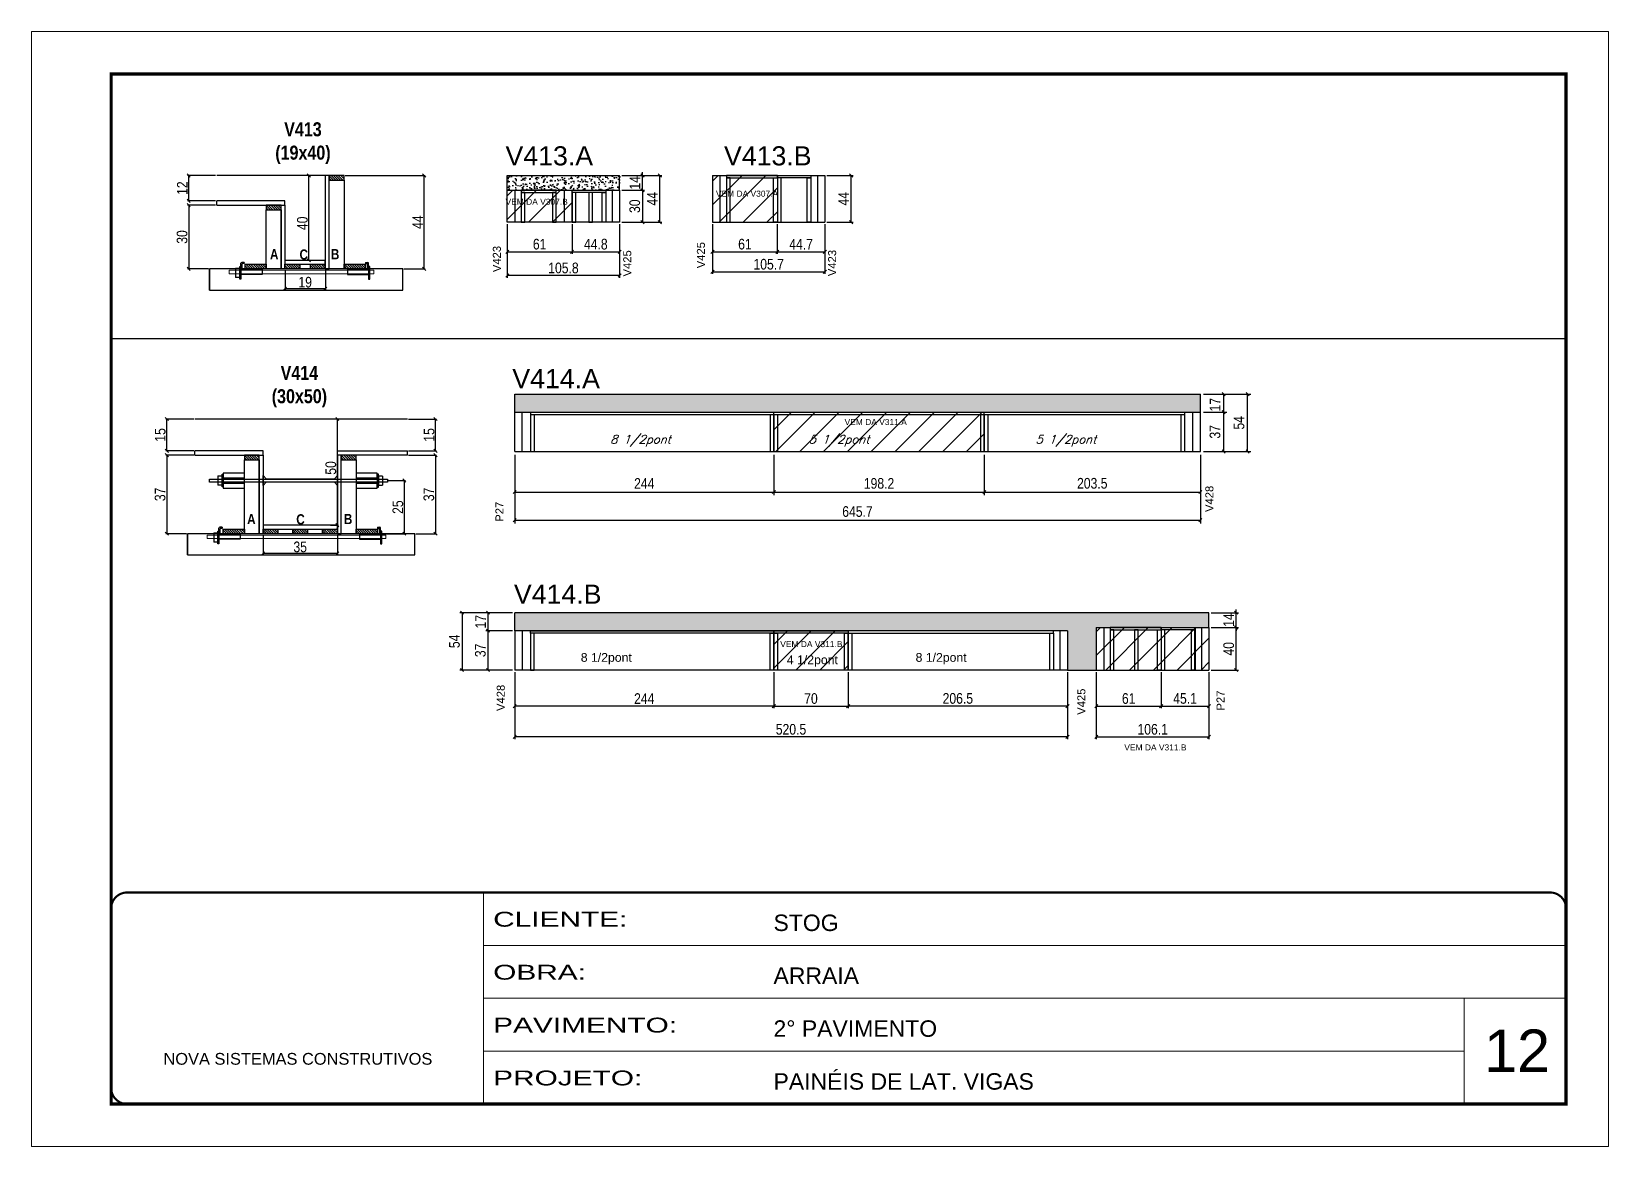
# Model space of a CAD drawing. Extents: x -3394 to 16474, y -5031 to 14397.
# Drawn here: x 9027 to 10512, y 11049 to 12099 of the extents above; entities that cross this region are included whole.
import ezdxf

# ---------------------------------------------------------------- set-up
doc = ezdxf.new("R2010")
doc.units = 0
doc.linetypes.add('CONTINUO', pattern=[0])
doc.linetypes.add('DASHED', pattern=[0.75, 0.5, -0.25])
doc.layers.get('0').update_dxf_attribs({"linetype": 'CONTINUOUS'})
doc.layers.get('Defpoints').update_dxf_attribs({"linetype": 'CONTINUOUS'})
for name, color, linetype in [('1HACHURA MADEIRAS', 1, 'CONTINUOUS'), ('barrote', 251, 'CONTINUOUS'), ('COTA', 241, 'CONTINUOUS'), ('detalhes', 4, 'CONTINUOUS'), ('NOMENCLATURA', 7, 'CONTINUOUS'), ('Painéis', 200, 'CONTINUOUS'), ('PONTALETE', 7, 'CONTINUOUS'), ('presilha', 1, 'CONTINUOUS'), ('SARR_2.2x10', 60, 'CONTINUOUS'), ('SARR_2.2x7', 40, 'CONTINUOUS'), ('SARR_3.5x7', 81, 'CONTINUOUS'), ('texto', 7, 'CONTINUOUS'), ('Tubo de PVC', 51, 'CONTINUOUS')]:
    doc.layers.add(name, color=color, linetype=linetype)
for name, color, linetype, lineweight in [('CARIMBO', 255, 'CONTINUOUS', 9), ('CONCRETO', 251, 'CONTINUOUS', 25), ('Folhas', 255, 'CONTINUOUS', 9), ('REAPROVEITAMENTO', 251, 'CONTINUOUS', 9), ('SARRAFO DE PRESSAO', 251, 'DASHED', 9), ('SCO-___-LAJ', 2, 'CONTINUOUS', 0)]:
    doc.layers.add(name, color=color, linetype=linetype, lineweight=lineweight)
doc.styles.add('ARIAL', font='arial.ttf')
doc.styles.add('COTA TECNICA', font='techl___.ttf', dxfattribs={"height": 10})
doc.styles.add('COTA TECNICA 2X', font='techl___.ttf', dxfattribs={"height": 10})
doc.styles.add('ROMANS', font='romans.shx')
doc.styles.add('TECNICA', font='techb___.ttf', dxfattribs={"height": 10})
doc.styles.add('Tecnologia', font='')
doc.styles.get('Tecnologia').set_extended_font_data('Forgotten Futurist')
doc.dimstyles.new('PAINEL', dxfattribs={"dimtxt": 10, "dimasz": 3, "dimexe": 3, "dimexo": 3, "dimgap": 3, "dimtad": 1, "dimdec": 1, "dimzin": 12, "dimdsep": 46, "dimtxsty": 'COTA TECNICA', "dimblk1": 'OBLIQUE', "dimblk2": 'OBLIQUE', "dimsah": 1, "dimcen": 0.9, "dimclrd": 4, "dimclre": 4, "dimclrt": 240, "dimadec": 1, "dimazin": 3, "dimtfac": 1, "dimtdec": 1, "dimtmove": 0, "dimatfit": 3, "dimfxl": 1, "dimtolj": 1, "dimtzin": 12, "dimarcsym": 0})
doc.dimstyles.new('SECAO', dxfattribs={"dimscale": 0.333333, "dimtxt": 5, "dimasz": 9, "dimexe": 3, "dimexo": 3, "dimgap": 3, "dimtad": 1, "dimdec": 1, "dimlfac": 0.5, "dimzin": 12, "dimdsep": 46, "dimtxsty": 'COTA TECNICA 2X', "dimblk1": 'OBLIQUE', "dimblk2": 'OBLIQUE', "dimsah": 1, "dimcen": 0.9, "dimclrd": 4, "dimclre": 4, "dimclrt": 240, "dimadec": 1, "dimazin": 3, "dimtfac": 1, "dimtdec": 1, "dimtmove": 0, "dimatfit": 3, "dimfxl": 1, "dimtolj": 1, "dimtzin": 12, "dimarcsym": 0})

msp = doc.modelspace()

# ---------------------------------------------------------------- texts
at = {"layer": 'CARIMBO', "style": 'ARIAL'}
msp.add_text('12', height=40, dxfattribs=at).set_placement((10395.07, 11119.55))
at = {"layer": 'detalhes', "style": 'TECNICA'}
for s, p in [('A', (9251.76, 11884.9)), ('C', (9279.6, 11884.58)), ('B', (9309.16, 11884.9)), ('A', (9230.23, 11635.51)), ('C', (9276.52, 11635.19)), ('B', (9321.36, 11635.51))]:
    msp.add_text(s, height=9.6, dxfattribs=at).set_placement(p)
at = {"layer": 'NOMENCLATURA', "linetype": 'Continuous', "style": 'ARIAL'}
for s, height, p in [('V413.A', 18, (9473.55, 11973.34)), ('V413.B', 18, (9679.31, 11973.34)), ('VEM DA V307.B', 5.6753, (9473.59, 11936.27)), ('VEM DA V307.A', 5.6753, (9671.71, 11943.88)), ('V414.A', 18, (9479.97, 11763.53)), ('VEM DA V311.A', 5.6753, (9792.87, 11728.8)), ('V414.B', 18, (9481.47, 11560.53)), ('VEM DA V311.B', 5.6753, (9732.27, 11519.64)), ('VEM DA V311.B', 5.6753, (10056.27, 11422.36))]:
    msp.add_text(s, height=height, dxfattribs=at).set_placement(p)
for s, p in [('V423', (9469.19, 11872.81)), ('V425', (9661.34, 11876.47)), ('V425', (9591.98, 11868.72)), ('V423', (9784.9, 11869.03)), ('V428', (10140.18, 11646.94)), ('P27', (9471.62, 11637.75)), ('V428', (9472.83, 11459.51)), ('V425', (10019.59, 11455.92)), ('P27', (10150.67, 11459.95))]:
    msp.add_text(s, height=7.567, rotation=90, dxfattribs=at).set_placement(p)
at = {"layer": 'NOMENCLATURA', "char_height": 13.2, "attachment_point": 2, "style": 'TECNICA'}
for s, insert in [('V413\\P(19x40)', (9282.79, 12013.95)), ('V414\\P(30x50)', (9279.46, 11784.56))]:
    msp.add_mtext_dynamic_manual_height_columns(s, width=13.2, gutter_width=1, heights=[0], dxfattribs=dict(at, insert=insert))
at = {"layer": 'PONTALETE', "linetype": 'Continuous', "style": 'ARIAL'}
for s, p in [('8 1/2pont', (9544.44, 11505.85)), ('4 1/2pont', (9738.49, 11503.61)), ('8 1/2pont', (9859.74, 11505.85))]:
    msp.add_text(s, height=8.25, dxfattribs=at).set_placement(p)
at = {"layer": 'texto', "color": 2, "char_height": 8, "attachment_point": 5, "style": 'ROMANS'}
for s, insert in [('{\\Q19;\\C256;8 1/2pont}', (9600.68, 11714.09)), ('{\\Q19;\\C256;5 1/2pont}', (9787.68, 11714.09)), ('{\\Q19;\\C256;5 1/2pont}', (10001.32, 11714.09))]:
    msp.add_mtext(s, dxfattribs=dict(at, insert=insert))

# ---------------------------------------------------------------- blocks, each defined once
blk = doc.blocks.new('9999999999')
at = {"color": 30, "linetype": 'CONTINUO'}
for p, q in [((98564.6, 34230.2), (98564.6, 34429.4)), ((98564.6, 34379.6), (99584, 34379.6)), ((98564.6, 34329.8), (99488, 34329.8)), ((99584, 34329.8), (99488, 34329.8)), ((99488, 34329.8), (99488, 34230.2)), ((98564.6, 34280), (99488, 34280))]:
    blk.add_line(p, q, dxfattribs=at)
at = {"color": 30, "linetype": 'CONTINUO', "const_width": 2}
blk.add_lwpolyline([(99584, 34230.2), (99584, 34414.4, 0.414214), (99569, 34429.4), (98229, 34429.4, 0.414214), (98214, 34414.4), (98214, 34245.2, 0.414214), (98229, 34230.2), (99584, 34230.2)], format="xyb", dxfattribs=at)
at = {"layer": 'Folhas'}
blk.add_lwpolyline([(98139, 34190.2), (99624, 34190.2), (99624, 35240.2), (98139, 35240.2)], close=True, dxfattribs=at)
at = {"layer": 'Folhas', "color": 30, "const_width": 3}
blk.add_lwpolyline([(98214, 34230.2), (99584, 34230.2), (99584, 35200.2), (98214, 35200.2)], close=True, dxfattribs=at)
at = {"color": 7, "linetype": 'Continuous', "ltscale": 5, "style": 'ARIAL'}
for s, height, p in [('STOG', 15.48, (98837.7, 34393.1)), ('ARRAIA', 15.48, (98837.7, 34343.3)), ('2° PAVIMENTO', 15.483, (98837.7, 34293.5)), ('NOVA SISTEMAS CONSTRUTIVOS', 11.059, (98263.2, 34267.2)), ('PAINÉIS DE LAT. VIGAS', 15.483, (98837.7, 34243.7))]:
    blk.add_text(s, height=height, dxfattribs=at).set_placement(p)
at = {"layer": 'Folhas', "color": 7, "style": 'Tecnologia', "width": 1.5}
for s, p in [('CLIENTE:', (98573.7, 34397.2)), ('OBRA:', (98573.7, 34347.3)), ('PAVIMENTO:', (98573.7, 34297.5)), ('PROJETO:', (98573.7, 34247.7))]:
    blk.add_text(s, height=14, dxfattribs=at).set_placement(p)
blk = doc.blocks.new('_Oblique')
at = {"color": 0, "linetype": 'ByBlock', "lineweight": -2}
blk.add_line((-0.5, -0.5), (0.5, 0.5), dxfattribs=at)
blk = doc.blocks.new('*D374')
at = {"layer": 'COTA', "color": 4, "lineweight": -2, "transparency": 16777216}
for p, q in [((9265.9, 11874.9), (9265.9, 11856.2)), ((9303.9, 11874.9), (9303.9, 11856.2)), ((9303.9, 11857.2), (9265.9, 11857.2))]:
    blk.add_line(p, q, dxfattribs=at)
at = {"layer": 'Defpoints', "color": 0, "transparency": 16777216}
for p in [(9265.9, 11875.9), (9303.9, 11875.9), (9265.9, 11857.2)]:
    blk.add_point(p, dxfattribs=at)
at = {"layer": 'COTA', "color": 4, "lineweight": -2, "transparency": 16777216, "xscale": 3, "yscale": 3, "zscale": 3, "rotation": 180}
blk.add_blockref('_Oblique', (9265.9, 11857.2), dxfattribs=at)
at = {"layer": 'COTA', "color": 4, "lineweight": -2, "transparency": 16777216, "xscale": 3, "yscale": 3, "zscale": 3}
blk.add_blockref('_Oblique', (9303.9, 11857.2), dxfattribs=at)
at = {"layer": 'COTA', "color": 240, "transparency": 16777216, "insert": (9284.9, 11863.3), "char_height": 10, "attachment_point": 5, "style": 'COTA TECNICA 2X'}
blk.add_mtext('\\A1;19', dxfattribs=at)
blk = doc.blocks.new('PRESILHA METÁLICA 1')
at = {"layer": 'presilha'}
for p, q in [((0, 13), (6, 13)), ((0, 13), (0, 0)), ((6, 0), (0, 0)), ((6, 15.5), (7.5, 15.5)), ((6, -2.5), (6, 15.5)), ((6, 13), (6, 0)), ((7.5, 10.6), (7.5, 19.9)), ((7.5, 15.5), (7.5, -2.5)), ((37.5, 4.1), (7.5, 4.1)), ((12, 21), (8.6, 21)), ((9, 11.6), (9, 18.9)), ((12, 19.5), (9.6, 19.5)), ((37.5, 11), (9.6, 11)), ((12, 21), (12, 19.5)), ((37.5, 11), (37.5, 4.1)), ((7.5, -2.5), (6, -2.5))]:
    blk.add_line(p, q, dxfattribs=at)
for centre, radius, start, end in [((8.6, 19.9), 1.14, 90, 180), ((9.6, 18.9), 0.57, 90, 180), ((9.6, 11.6), 0.57, 180, 270)]:
    blk.add_arc(centre, radius, start, end, dxfattribs=at)
blk = doc.blocks.new('PRESILHA METÁLICA 2')
at = {"layer": 'presilha'}
for p, q in [((-5.2, 23.5), (-5.2, 22)), ((-5.2, 23.5), (-1.9, 23.5)), ((-0.8, 14.6), (-0.8, 22.4)), ((-30.8, 13.5), (-30.8, 6.6)), ((-30.8, 13.5), (-2.8, 13.5)), ((-30.8, 6.6), (-0.8, 6.6)), ((-5.2, 22), (-2.8, 22)), ((-2.2, 14.1), (-2.2, 21.4)), ((0.8, 18), (-0.8, 18)), ((-0.8, 18), (-0.8, 0)), ((-0.8, 0), (0.8, 0)), ((0.8, 0), (0.8, 18))]:
    blk.add_line(p, q, dxfattribs=at)
for centre, radius, start, end in [((-1.9, 22.4), 1.14, 0, 90), ((-2.8, 21.4), 0.57, 0, 90), ((-2.8, 14.1), 0.57, 270, 0)]:
    blk.add_arc(centre, radius, start, end, dxfattribs=at)
blk = doc.blocks.new('*D360')
at = {"layer": 'COTA', "color": 4, "lineweight": -2, "transparency": 16777216}
for p, q in [((9200.6, 11935.9), (9174.2, 11935.9)), ((9175.2, 11935.9), (9175.2, 11875.9)), ((9193.8, 11875.9), (9174.2, 11875.9))]:
    blk.add_line(p, q, dxfattribs=at)
at = {"layer": 'Defpoints', "color": 0, "transparency": 16777216}
for p in [(9201.6, 11935.9), (9175.2, 11875.9), (9194.8, 11875.9)]:
    blk.add_point(p, dxfattribs=at)
at = {"layer": 'COTA', "color": 4, "lineweight": -2, "transparency": 16777216, "xscale": 3, "yscale": 3, "zscale": 3}
for p, rotation in [((9175.2, 11935.9), 90), ((9175.2, 11875.9), 270)]:
    blk.add_blockref('_Oblique', p, dxfattribs=dict(at, rotation=rotation))
at = {"layer": 'COTA', "color": 240, "transparency": 16777216, "insert": (9169, 11905.9), "char_height": 10, "attachment_point": 5, "rotation": 90, "style": 'COTA TECNICA 2X'}
blk.add_mtext('\\A1;30', dxfattribs=at)
blk = doc.blocks.new('*D361')
at = {"layer": 'COTA', "color": 4, "lineweight": -2, "transparency": 16777216}
for p, q in [((9302.9, 11963.9), (9287.4, 11963.9)), ((9288.4, 11883.9), (9288.4, 11963.9)), ((9302.9, 11883.9), (9287.4, 11883.9))]:
    blk.add_line(p, q, dxfattribs=at)
at = {"layer": 'Defpoints', "color": 0, "transparency": 16777216}
for p in [(9288.4, 11963.9), (9303.9, 11963.9), (9303.9, 11883.9)]:
    blk.add_point(p, dxfattribs=at)
at = {"layer": 'COTA', "color": 4, "lineweight": -2, "transparency": 16777216, "xscale": 3, "yscale": 3, "zscale": 3}
for p, rotation in [((9288.4, 11963.9), 90), ((9288.4, 11883.9), 270)]:
    blk.add_blockref('_Oblique', p, dxfattribs=dict(at, rotation=rotation))
at = {"layer": 'COTA', "color": 240, "transparency": 16777216, "insert": (9282.3, 11918.8), "char_height": 10, "attachment_point": 5, "rotation": 90, "style": 'COTA TECNICA 2X'}
blk.add_mtext('\\A1;40', dxfattribs=at)
blk = doc.blocks.new('*D362')
at = {"layer": 'COTA', "color": 4, "lineweight": -2, "transparency": 16777216}
for p, q in [((9200.6, 11963.9), (9174.2, 11963.9)), ((9175.2, 11939.9), (9175.2, 11963.9)), ((9200.6, 11939.9), (9174.2, 11939.9))]:
    blk.add_line(p, q, dxfattribs=at)
at = {"layer": 'Defpoints', "color": 0, "transparency": 16777216}
for p in [(9175.2, 11963.9), (9201.6, 11963.9), (9201.6, 11939.9)]:
    blk.add_point(p, dxfattribs=at)
at = {"layer": 'COTA', "color": 4, "lineweight": -2, "transparency": 16777216, "xscale": 3, "yscale": 3, "zscale": 3}
for p, rotation in [((9175.2, 11963.9), 90), ((9175.2, 11939.9), 270)]:
    blk.add_blockref('_Oblique', p, dxfattribs=dict(at, rotation=rotation))
at = {"layer": 'COTA', "color": 240, "transparency": 16777216, "insert": (9169.2, 11951.9), "char_height": 10, "attachment_point": 5, "rotation": 90, "style": 'COTA TECNICA 2X'}
blk.add_mtext('\\A1;12', dxfattribs=at)
blk = doc.blocks.new('*D363')
at = {"layer": 'COTA', "color": 4, "lineweight": -2, "transparency": 16777216}
for p, q in [((9322.5, 11963.9), (9397.9, 11963.9)), ((9396.9, 11875.9), (9396.9, 11963.9)), ((9377.7, 11875.9), (9397.9, 11875.9))]:
    blk.add_line(p, q, dxfattribs=at)
at = {"layer": 'Defpoints', "color": 0, "transparency": 16777216}
for p in [(9321.5, 11963.9), (9396.9, 11963.9), (9376.7, 11875.9)]:
    blk.add_point(p, dxfattribs=at)
at = {"layer": 'COTA', "color": 4, "lineweight": -2, "transparency": 16777216, "xscale": 3, "yscale": 3, "zscale": 3}
for p, rotation in [((9396.9, 11963.9), 90), ((9396.9, 11875.9), 270)]:
    blk.add_blockref('_Oblique', p, dxfattribs=dict(at, rotation=rotation))
at = {"layer": 'COTA', "color": 240, "transparency": 16777216, "insert": (9390.9, 11919.9), "char_height": 10, "attachment_point": 5, "rotation": 90, "style": 'COTA TECNICA 2X'}
blk.add_mtext('\\A1;44', dxfattribs=at)
blk = doc.blocks.new('*D364')
at = {"layer": 'COTA', "color": 4, "linetype": 'Continuous', "lineweight": -2, "transparency": 16777216}
for p, q in [((9668.5, 11917.9), (9668.5, 11890)), ((9729.5, 11917.9), (9729.5, 11890)), ((9668.5, 11892), (9729.5, 11892))]:
    blk.add_line(p, q, dxfattribs=at)
at = {"layer": 'Defpoints', "color": 0, "linetype": 'Continuous', "transparency": 16777216}
for p in [(9668.5, 11919.9), (9729.5, 11919.9), (9729.5, 11892)]:
    blk.add_point(p, dxfattribs=at)
at = {"layer": 'COTA', "color": 4, "linetype": 'Continuous', "lineweight": -2, "transparency": 16777216, "xscale": 3, "yscale": 3, "zscale": 3, "rotation": 180}
blk.add_blockref('_Oblique', (9668.5, 11892), dxfattribs=at)
at = {"layer": 'COTA', "color": 4, "linetype": 'Continuous', "lineweight": -2, "transparency": 16777216, "xscale": 3, "yscale": 3, "zscale": 3}
blk.add_blockref('_Oblique', (9729.5, 11892), dxfattribs=at)
at = {"layer": 'COTA', "color": 240, "linetype": 'Continuous', "transparency": 16777216, "insert": (9699, 11899.1), "char_height": 10, "attachment_point": 5, "style": 'COTA TECNICA'}
blk.add_mtext('\\A1;61', dxfattribs=at)
blk = doc.blocks.new('*D365')
at = {"layer": 'COTA', "color": 4, "linetype": 'Continuous', "lineweight": -2, "transparency": 16777216}
for p, q in [((9776.2, 11963.9), (9801, 11963.9)), ((9799, 11919.9), (9799, 11963.9)), ((9776.2, 11919.9), (9801, 11919.9))]:
    blk.add_line(p, q, dxfattribs=at)
at = {"layer": 'Defpoints', "color": 0, "linetype": 'Continuous', "transparency": 16777216}
for p in [(9774.2, 11963.9), (9799, 11963.9), (9774.2, 11919.9)]:
    blk.add_point(p, dxfattribs=at)
at = {"layer": 'COTA', "color": 4, "linetype": 'Continuous', "lineweight": -2, "transparency": 16777216, "xscale": 3, "yscale": 3, "zscale": 3}
for p, rotation in [((9799, 11963.9), 90), ((9799, 11919.9), 270)]:
    blk.add_blockref('_Oblique', p, dxfattribs=dict(at, rotation=rotation))
at = {"layer": 'COTA', "color": 240, "linetype": 'Continuous', "transparency": 16777216, "insert": (9791.9, 11941.9), "char_height": 10, "attachment_point": 5, "rotation": 90, "style": 'COTA TECNICA'}
blk.add_mtext('\\A1;44', dxfattribs=at)
blk = doc.blocks.new('*D366')
at = {"layer": 'COTA', "color": 4, "linetype": 'Continuous', "lineweight": -2, "transparency": 16777216}
for p, q in [((9475.2, 11917.9), (9475.2, 11890)), ((9536.2, 11917.9), (9536.2, 11890)), ((9475.2, 11892), (9536.2, 11892))]:
    blk.add_line(p, q, dxfattribs=at)
at = {"layer": 'Defpoints', "color": 0, "linetype": 'Continuous', "transparency": 16777216}
for p in [(9475.2, 11919.9), (9536.2, 11919.9), (9536.2, 11892)]:
    blk.add_point(p, dxfattribs=at)
at = {"layer": 'COTA', "color": 4, "linetype": 'Continuous', "lineweight": -2, "transparency": 16777216, "xscale": 3, "yscale": 3, "zscale": 3, "rotation": 180}
blk.add_blockref('_Oblique', (9475.2, 11892), dxfattribs=at)
at = {"layer": 'COTA', "color": 4, "linetype": 'Continuous', "lineweight": -2, "transparency": 16777216, "xscale": 3, "yscale": 3, "zscale": 3}
blk.add_blockref('_Oblique', (9536.2, 11892), dxfattribs=at)
at = {"layer": 'COTA', "color": 240, "linetype": 'Continuous', "transparency": 16777216, "insert": (9505.7, 11899.1), "char_height": 10, "attachment_point": 5, "style": 'COTA TECNICA'}
blk.add_mtext('\\A1;61', dxfattribs=at)
blk = doc.blocks.new('*D367')
at = {"layer": 'COTA', "color": 4, "linetype": 'Continuous', "lineweight": -2, "transparency": 16777216}
for p, q in [((9583, 11949.9), (9604.5, 11949.9)), ((9602.5, 11949.9), (9602.5, 11919.9)), ((9583, 11919.9), (9604.5, 11919.9))]:
    blk.add_line(p, q, dxfattribs=at)
at = {"layer": 'Defpoints', "color": 0, "linetype": 'Continuous', "transparency": 16777216}
for p in [(9581, 11949.9), (9581, 11919.9), (9602.5, 11919.9)]:
    blk.add_point(p, dxfattribs=at)
at = {"layer": 'COTA', "color": 4, "linetype": 'Continuous', "lineweight": -2, "transparency": 16777216, "xscale": 3, "yscale": 3, "zscale": 3}
for p, rotation in [((9602.5, 11949.9), 90), ((9602.5, 11919.9), 270)]:
    blk.add_blockref('_Oblique', p, dxfattribs=dict(at, rotation=rotation))
at = {"layer": 'COTA', "color": 240, "linetype": 'Continuous', "transparency": 16777216, "insert": (9595.3, 11934.9), "char_height": 10, "attachment_point": 5, "rotation": 90, "style": 'COTA TECNICA'}
blk.add_mtext('\\A1;30', dxfattribs=at)
blk = doc.blocks.new('*D368')
at = {"layer": 'COTA', "color": 4, "linetype": 'Continuous', "lineweight": -2, "transparency": 16777216}
for p, q in [((9583, 11963.9), (9604.5, 11963.9)), ((9602.5, 11963.9), (9602.5, 11966.9)), ((9602.5, 11949.9), (9602.5, 11963.9)), ((9583, 11949.9), (9604.5, 11949.9)), ((9602.5, 11949.9), (9602.5, 11946.9))]:
    blk.add_line(p, q, dxfattribs=at)
at = {"layer": 'Defpoints', "color": 0, "linetype": 'Continuous', "transparency": 16777216}
for p in [(9581, 11963.9), (9602.5, 11963.9), (9581, 11949.9)]:
    blk.add_point(p, dxfattribs=at)
at = {"layer": 'COTA', "color": 4, "linetype": 'Continuous', "lineweight": -2, "transparency": 16777216, "xscale": 3, "yscale": 3, "zscale": 3}
for p, rotation in [((9602.5, 11963.9), 270), ((9602.5, 11949.9), 90)]:
    blk.add_blockref('_Oblique', p, dxfattribs=dict(at, rotation=rotation))
at = {"layer": 'COTA', "color": 240, "linetype": 'Continuous', "transparency": 16777216, "insert": (9595.4, 11956.9), "char_height": 10, "attachment_point": 5, "rotation": 90, "style": 'COTA TECNICA'}
blk.add_mtext('\\A1;14', dxfattribs=at)
blk = doc.blocks.new('*D369')
at = {"layer": 'COTA', "color": 4, "linetype": 'Continuous', "lineweight": -2, "transparency": 16777216}
for p, q in [((9583, 11963.9), (9620.9, 11963.9)), ((9618.9, 11919.9), (9618.9, 11963.9)), ((9583, 11919.9), (9620.9, 11919.9))]:
    blk.add_line(p, q, dxfattribs=at)
at = {"layer": 'Defpoints', "color": 0, "linetype": 'Continuous', "transparency": 16777216}
for p in [(9581, 11963.9), (9618.9, 11963.9), (9581, 11919.9)]:
    blk.add_point(p, dxfattribs=at)
at = {"layer": 'COTA', "color": 4, "linetype": 'Continuous', "lineweight": -2, "transparency": 16777216, "xscale": 3, "yscale": 3, "zscale": 3}
for p, rotation in [((9618.9, 11963.9), 90), ((9618.9, 11919.9), 270)]:
    blk.add_blockref('_Oblique', p, dxfattribs=dict(at, rotation=rotation))
at = {"layer": 'COTA', "color": 240, "linetype": 'Continuous', "transparency": 16777216, "insert": (9611.8, 11941.9), "char_height": 10, "attachment_point": 5, "rotation": 90, "style": 'COTA TECNICA'}
blk.add_mtext('\\A1;44', dxfattribs=at)
blk = doc.blocks.new('*D370')
at = {"layer": 'COTA', "color": 4, "linetype": 'Continuous', "lineweight": -2, "transparency": 16777216}
for p, q in [((9729.5, 11917.9), (9729.5, 11890)), ((9774.2, 11917.9), (9774.2, 11890)), ((9729.5, 11892), (9774.2, 11892))]:
    blk.add_line(p, q, dxfattribs=at)
at = {"layer": 'Defpoints', "color": 0, "linetype": 'Continuous', "transparency": 16777216}
for p in [(9729.5, 11919.9), (9774.2, 11919.9), (9774.2, 11892)]:
    blk.add_point(p, dxfattribs=at)
at = {"layer": 'COTA', "color": 4, "linetype": 'Continuous', "lineweight": -2, "transparency": 16777216, "xscale": 3, "yscale": 3, "zscale": 3, "rotation": 180}
blk.add_blockref('_Oblique', (9729.5, 11892), dxfattribs=at)
at = {"layer": 'COTA', "color": 4, "linetype": 'Continuous', "lineweight": -2, "transparency": 16777216, "xscale": 3, "yscale": 3, "zscale": 3}
blk.add_blockref('_Oblique', (9774.2, 11892), dxfattribs=at)
at = {"layer": 'COTA', "color": 240, "linetype": 'Continuous', "transparency": 16777216, "insert": (9751.9, 11899.1), "char_height": 10, "attachment_point": 5, "style": 'COTA TECNICA'}
blk.add_mtext('\\A1;44.7', dxfattribs=at)
blk = doc.blocks.new('*D371')
at = {"layer": 'COTA', "color": 4, "linetype": 'Continuous', "lineweight": -2, "transparency": 16777216}
for p, q in [((9536.2, 11917.9), (9536.2, 11890)), ((9581, 11917.9), (9581, 11890)), ((9536.2, 11892), (9581, 11892))]:
    blk.add_line(p, q, dxfattribs=at)
at = {"layer": 'Defpoints', "color": 0, "linetype": 'Continuous', "transparency": 16777216}
for p in [(9536.2, 11919.9), (9581, 11919.9), (9581, 11892)]:
    blk.add_point(p, dxfattribs=at)
at = {"layer": 'COTA', "color": 4, "linetype": 'Continuous', "lineweight": -2, "transparency": 16777216, "xscale": 3, "yscale": 3, "zscale": 3, "rotation": 180}
blk.add_blockref('_Oblique', (9536.2, 11892), dxfattribs=at)
at = {"layer": 'COTA', "color": 4, "linetype": 'Continuous', "lineweight": -2, "transparency": 16777216, "xscale": 3, "yscale": 3, "zscale": 3}
blk.add_blockref('_Oblique', (9581, 11892), dxfattribs=at)
at = {"layer": 'COTA', "color": 240, "linetype": 'Continuous', "transparency": 16777216, "insert": (9558.6, 11899.1), "char_height": 10, "attachment_point": 5, "style": 'COTA TECNICA'}
blk.add_mtext('\\A1;44.8', dxfattribs=at)
blk = doc.blocks.new('*D372')
at = {"layer": 'COTA', "color": 4, "linetype": 'Continuous', "lineweight": -2, "transparency": 16777216}
for p, q in [((9475.2, 11917.9), (9475.2, 11867.6)), ((9581, 11917.9), (9581, 11867.6)), ((9581, 11869.6), (9475.2, 11869.6))]:
    blk.add_line(p, q, dxfattribs=at)
at = {"layer": 'Defpoints', "color": 0, "linetype": 'Continuous', "transparency": 16777216}
for p in [(9475.2, 11919.9), (9581, 11919.9), (9475.2, 11869.6)]:
    blk.add_point(p, dxfattribs=at)
at = {"layer": 'COTA', "color": 4, "linetype": 'Continuous', "lineweight": -2, "transparency": 16777216, "xscale": 3, "yscale": 3, "zscale": 3, "rotation": 180}
blk.add_blockref('_Oblique', (9475.2, 11869.6), dxfattribs=at)
at = {"layer": 'COTA', "color": 4, "linetype": 'Continuous', "lineweight": -2, "transparency": 16777216, "xscale": 3, "yscale": 3, "zscale": 3}
blk.add_blockref('_Oblique', (9581, 11869.6), dxfattribs=at)
at = {"layer": 'COTA', "color": 240, "linetype": 'Continuous', "transparency": 16777216, "insert": (9528.1, 11876.7), "char_height": 10, "attachment_point": 5, "style": 'COTA TECNICA'}
blk.add_mtext('\\A1;105.8', dxfattribs=at)
blk = doc.blocks.new('*D373')
at = {"layer": 'COTA', "color": 4, "linetype": 'Continuous', "lineweight": -2, "transparency": 16777216}
for p, q in [((9668.5, 11917.9), (9668.5, 11871.1)), ((9774.2, 11917.9), (9774.2, 11871.1)), ((9668.5, 11873.1), (9774.2, 11873.1))]:
    blk.add_line(p, q, dxfattribs=at)
at = {"layer": 'Defpoints', "color": 0, "linetype": 'Continuous', "transparency": 16777216}
for p in [(9668.5, 11919.9), (9774.2, 11919.9), (9774.2, 11873.1)]:
    blk.add_point(p, dxfattribs=at)
at = {"layer": 'COTA', "color": 4, "linetype": 'Continuous', "lineweight": -2, "transparency": 16777216, "xscale": 3, "yscale": 3, "zscale": 3, "rotation": 180}
blk.add_blockref('_Oblique', (9668.5, 11873.1), dxfattribs=at)
at = {"layer": 'COTA', "color": 4, "linetype": 'Continuous', "lineweight": -2, "transparency": 16777216, "xscale": 3, "yscale": 3, "zscale": 3}
blk.add_blockref('_Oblique', (9774.2, 11873.1), dxfattribs=at)
at = {"layer": 'COTA', "color": 240, "linetype": 'Continuous', "transparency": 16777216, "insert": (9721.4, 11880.2), "char_height": 10, "attachment_point": 5, "style": 'COTA TECNICA'}
blk.add_mtext('\\A1;105.7', dxfattribs=at)
blk = doc.blocks.new('*D375')
at = {"layer": 'COTA', "color": 4, "linetype": 'ByBlock', "lineweight": -2, "transparency": 16777216}
for p, q in [((10130.9, 11740.9), (10152.9, 11740.9)), ((10149.9, 11703.9), (10149.9, 11740.9)), ((10130.9, 11703.9), (10152.9, 11703.9))]:
    blk.add_line(p, q, dxfattribs=at)
at = {"layer": 'Defpoints', "color": 0, "linetype": 'ByBlock', "transparency": 16777216}
for p in [(10127.9, 11740.9), (10149.9, 11740.9), (10127.9, 11703.9)]:
    blk.add_point(p, dxfattribs=at)
at = {"layer": 'COTA', "color": 4, "linetype": 'ByBlock', "lineweight": -2, "transparency": 16777216, "xscale": 3, "yscale": 3, "zscale": 3}
for p, rotation in [((10149.9, 11740.9), 90), ((10149.9, 11703.9), 270)]:
    blk.add_blockref('_Oblique', p, dxfattribs=dict(at, rotation=rotation))
at = {"layer": 'COTA', "color": 240, "linetype": 'ByBlock', "transparency": 16777216, "insert": (10141.7, 11722.4), "char_height": 10, "attachment_point": 5, "rotation": 90, "style": 'COTA TECNICA'}
blk.add_mtext('\\A1;37', dxfattribs=at)
blk = doc.blocks.new('*D376')
at = {"layer": 'COTA', "color": 4, "linetype": 'ByBlock', "lineweight": -2, "transparency": 16777216}
for p, q in [((10130.9, 11757.9), (10152.9, 11757.9)), ((10149.9, 11740.9), (10149.9, 11757.9)), ((10130.9, 11740.9), (10152.9, 11740.9))]:
    blk.add_line(p, q, dxfattribs=at)
at = {"layer": 'Defpoints', "color": 0, "linetype": 'ByBlock', "transparency": 16777216}
for p in [(10127.9, 11757.9), (10149.9, 11757.9), (10127.9, 11740.9)]:
    blk.add_point(p, dxfattribs=at)
at = {"layer": 'COTA', "color": 4, "linetype": 'ByBlock', "lineweight": -2, "transparency": 16777216, "xscale": 3, "yscale": 3, "zscale": 3}
for p, rotation in [((10149.9, 11757.9), 90), ((10149.9, 11740.9), 270)]:
    blk.add_blockref('_Oblique', p, dxfattribs=dict(at, rotation=rotation))
at = {"layer": 'COTA', "color": 240, "linetype": 'ByBlock', "transparency": 16777216, "insert": (10141.8, 11747.9), "char_height": 10, "attachment_point": 5, "rotation": 90, "style": 'COTA TECNICA'}
blk.add_mtext('\\A1;17', dxfattribs=at)
blk = doc.blocks.new('*D377')
at = {"layer": 'COTA', "color": 4, "linetype": 'ByBlock', "lineweight": -2, "transparency": 16777216}
for p, q in [((10130.9, 11757.9), (10175.4, 11757.9)), ((10172.4, 11703.9), (10172.4, 11757.9)), ((10130.9, 11703.9), (10175.4, 11703.9))]:
    blk.add_line(p, q, dxfattribs=at)
at = {"layer": 'Defpoints', "color": 0, "linetype": 'ByBlock', "transparency": 16777216}
for p in [(10127.9, 11757.9), (10172.4, 11757.9), (10127.9, 11703.9)]:
    blk.add_point(p, dxfattribs=at)
at = {"layer": 'COTA', "color": 4, "linetype": 'ByBlock', "lineweight": -2, "transparency": 16777216, "xscale": 3, "yscale": 3, "zscale": 3}
for p, rotation in [((10172.4, 11757.9), 90), ((10172.4, 11703.9), 270)]:
    blk.add_blockref('_Oblique', p, dxfattribs=dict(at, rotation=rotation))
at = {"layer": 'COTA', "color": 240, "linetype": 'ByBlock', "transparency": 16777216, "insert": (10164.3, 11730.9), "char_height": 10, "attachment_point": 5, "rotation": 90, "style": 'COTA TECNICA'}
blk.add_mtext('\\A1;54', dxfattribs=at)
blk = doc.blocks.new('*D378')
at = {"layer": 'COTA', "color": 4, "linetype": 'ByBlock', "lineweight": -2, "transparency": 16777216}
for p, q in [((9482.2, 11700.9), (9482.2, 11662.7)), ((9726.2, 11700.9), (9726.2, 11662.7)), ((9482.2, 11665.7), (9726.2, 11665.7))]:
    blk.add_line(p, q, dxfattribs=at)
at = {"layer": 'Defpoints', "color": 0, "linetype": 'ByBlock', "transparency": 16777216}
for p in [(9482.2, 11703.9), (9726.2, 11703.9), (9726.2, 11665.7)]:
    blk.add_point(p, dxfattribs=at)
at = {"layer": 'COTA', "color": 4, "linetype": 'ByBlock', "lineweight": -2, "transparency": 16777216, "xscale": 3, "yscale": 3, "zscale": 3, "rotation": 180}
blk.add_blockref('_Oblique', (9482.2, 11665.7), dxfattribs=at)
at = {"layer": 'COTA', "color": 4, "linetype": 'ByBlock', "lineweight": -2, "transparency": 16777216, "xscale": 3, "yscale": 3, "zscale": 3}
blk.add_blockref('_Oblique', (9726.2, 11665.7), dxfattribs=at)
at = {"layer": 'COTA', "color": 240, "linetype": 'ByBlock', "transparency": 16777216, "insert": (9604.2, 11673.8), "char_height": 10, "attachment_point": 5, "style": 'COTA TECNICA'}
blk.add_mtext('\\A1;244', dxfattribs=at)
blk = doc.blocks.new('*D379')
at = {"layer": 'COTA', "color": 4, "linetype": 'ByBlock', "lineweight": -2, "transparency": 16777216}
for p, q in [((9726.2, 11700.9), (9726.2, 11662.7)), ((9924.4, 11700.9), (9924.4, 11662.7)), ((9726.2, 11665.7), (9924.4, 11665.7))]:
    blk.add_line(p, q, dxfattribs=at)
at = {"layer": 'Defpoints', "color": 0, "linetype": 'ByBlock', "transparency": 16777216}
for p in [(9726.2, 11703.9), (9924.4, 11703.9), (9924.4, 11665.7)]:
    blk.add_point(p, dxfattribs=at)
at = {"layer": 'COTA', "color": 4, "linetype": 'ByBlock', "lineweight": -2, "transparency": 16777216, "xscale": 3, "yscale": 3, "zscale": 3, "rotation": 180}
blk.add_blockref('_Oblique', (9726.2, 11665.7), dxfattribs=at)
at = {"layer": 'COTA', "color": 4, "linetype": 'ByBlock', "lineweight": -2, "transparency": 16777216, "xscale": 3, "yscale": 3, "zscale": 3}
blk.add_blockref('_Oblique', (9924.4, 11665.7), dxfattribs=at)
at = {"layer": 'COTA', "color": 240, "linetype": 'ByBlock', "transparency": 16777216, "insert": (9825.3, 11673.8), "char_height": 10, "attachment_point": 5, "style": 'COTA TECNICA'}
blk.add_mtext('\\A1;198.2', dxfattribs=at)
blk = doc.blocks.new('*D380')
at = {"layer": 'COTA', "color": 4, "linetype": 'ByBlock', "lineweight": -2, "transparency": 16777216}
for p, q in [((9482.2, 11700.9), (9482.2, 11636.2)), ((10127.9, 11700.9), (10127.9, 11636.2)), ((9482.2, 11639.2), (10127.9, 11639.2))]:
    blk.add_line(p, q, dxfattribs=at)
at = {"layer": 'Defpoints', "color": 0, "linetype": 'ByBlock', "transparency": 16777216}
for p in [(9482.2, 11703.9), (10127.9, 11703.9), (10127.9, 11639.2)]:
    blk.add_point(p, dxfattribs=at)
at = {"layer": 'COTA', "color": 4, "linetype": 'ByBlock', "lineweight": -2, "transparency": 16777216, "xscale": 3, "yscale": 3, "zscale": 3, "rotation": 180}
blk.add_blockref('_Oblique', (9482.2, 11639.2), dxfattribs=at)
at = {"layer": 'COTA', "color": 4, "linetype": 'ByBlock', "lineweight": -2, "transparency": 16777216, "xscale": 3, "yscale": 3, "zscale": 3}
blk.add_blockref('_Oblique', (10127.9, 11639.2), dxfattribs=at)
at = {"layer": 'COTA', "color": 240, "linetype": 'ByBlock', "transparency": 16777216, "insert": (9805, 11647.3), "char_height": 10, "attachment_point": 5, "style": 'COTA TECNICA'}
blk.add_mtext('\\A1;645.7', dxfattribs=at)
blk = doc.blocks.new('*D381')
at = {"layer": 'COTA', "color": 4, "linetype": 'ByBlock', "lineweight": -2, "transparency": 16777216}
for p, q in [((9924.4, 11700.9), (9924.4, 11662.7)), ((10127.9, 11688.6), (10127.9, 11662.7)), ((9924.4, 11665.7), (10127.9, 11665.7))]:
    blk.add_line(p, q, dxfattribs=at)
at = {"layer": 'Defpoints', "color": 0, "linetype": 'ByBlock', "transparency": 16777216}
for p in [(9924.4, 11703.9), (10127.9, 11691.6), (10127.9, 11665.7)]:
    blk.add_point(p, dxfattribs=at)
at = {"layer": 'COTA', "color": 4, "linetype": 'ByBlock', "lineweight": -2, "transparency": 16777216, "xscale": 3, "yscale": 3, "zscale": 3, "rotation": 180}
blk.add_blockref('_Oblique', (9924.4, 11665.7), dxfattribs=at)
at = {"layer": 'COTA', "color": 4, "linetype": 'ByBlock', "lineweight": -2, "transparency": 16777216, "xscale": 3, "yscale": 3, "zscale": 3}
blk.add_blockref('_Oblique', (10127.9, 11665.7), dxfattribs=at)
at = {"layer": 'COTA', "color": 240, "linetype": 'ByBlock', "transparency": 16777216, "insert": (10026.1, 11673.9), "char_height": 10, "attachment_point": 5, "style": 'COTA TECNICA'}
blk.add_mtext('\\A1;203.5', dxfattribs=at)
blk = doc.blocks.new('*D382')
at = {"layer": 'COTA', "color": 4, "lineweight": -2, "transparency": 16777216}
for p, q in [((9245.2, 11625.5), (9245.2, 11606.8)), ((9315.2, 11625.5), (9315.2, 11606.8)), ((9315.2, 11607.8), (9245.2, 11607.8))]:
    blk.add_line(p, q, dxfattribs=at)
at = {"layer": 'Defpoints', "color": 0, "transparency": 16777216}
for p in [(9245.2, 11626.5), (9315.2, 11626.5), (9245.2, 11607.8)]:
    blk.add_point(p, dxfattribs=at)
at = {"layer": 'COTA', "color": 4, "lineweight": -2, "transparency": 16777216, "xscale": 3, "yscale": 3, "zscale": 3, "rotation": 180}
blk.add_blockref('_Oblique', (9245.2, 11607.8), dxfattribs=at)
at = {"layer": 'COTA', "color": 4, "lineweight": -2, "transparency": 16777216, "xscale": 3, "yscale": 3, "zscale": 3}
blk.add_blockref('_Oblique', (9315.2, 11607.8), dxfattribs=at)
at = {"layer": 'COTA', "color": 240, "transparency": 16777216, "insert": (9280.2, 11614), "char_height": 10, "attachment_point": 5, "style": 'COTA TECNICA 2X'}
blk.add_mtext('\\A1;35', dxfattribs=at)
blk = doc.blocks.new('*D383')
at = {"layer": 'COTA', "color": 4, "lineweight": -2, "transparency": 16777216}
for p, q in [((9179.9, 11700.5), (9153.6, 11700.5)), ((9154.6, 11700.5), (9154.6, 11626.5)), ((9173.2, 11626.5), (9153.6, 11626.5))]:
    blk.add_line(p, q, dxfattribs=at)
at = {"layer": 'Defpoints', "color": 0, "transparency": 16777216}
for p in [(9180.9, 11700.5), (9154.6, 11626.5), (9174.2, 11626.5)]:
    blk.add_point(p, dxfattribs=at)
at = {"layer": 'COTA', "color": 4, "lineweight": -2, "transparency": 16777216, "xscale": 3, "yscale": 3, "zscale": 3}
for p, rotation in [((9154.6, 11700.5), 90), ((9154.6, 11626.5), 270)]:
    blk.add_blockref('_Oblique', p, dxfattribs=dict(at, rotation=rotation))
at = {"layer": 'COTA', "color": 240, "transparency": 16777216, "insert": (9148.3, 11663.5), "char_height": 10, "attachment_point": 5, "rotation": 90, "style": 'COTA TECNICA 2X'}
blk.add_mtext('\\A1;37', dxfattribs=at)
blk = doc.blocks.new('*D384')
at = {"layer": 'COTA', "color": 4, "lineweight": -2, "transparency": 16777216}
for p, q in [((9315.2, 11634.5), (9315.2, 11734.5)), ((9308.8, 11634.5), (9316.2, 11634.5))]:
    blk.add_line(p, q, dxfattribs=at)
at = {"layer": 'Defpoints', "color": 0, "transparency": 16777216}
for p in [(9315.2, 11734.5), (9315.2, 11734.5), (9307.8, 11634.5)]:
    blk.add_point(p, dxfattribs=at)
at = {"layer": 'COTA', "color": 4, "lineweight": -2, "transparency": 16777216, "xscale": 3, "yscale": 3, "zscale": 3}
for p, rotation in [((9315.2, 11734.5), 90), ((9315.2, 11634.5), 270)]:
    blk.add_blockref('_Oblique', p, dxfattribs=dict(at, rotation=rotation))
at = {"layer": 'COTA', "color": 240, "transparency": 16777216, "insert": (9309.1, 11688.4), "char_height": 10, "attachment_point": 5, "rotation": 90, "style": 'COTA TECNICA 2X'}
blk.add_mtext('\\A1;50', dxfattribs=at)
blk = doc.blocks.new('*D385')
at = {"layer": 'COTA', "color": 4, "lineweight": -2, "transparency": 16777216}
for p, q in [((9179.9, 11734.5), (9153.6, 11734.5)), ((9154.6, 11704.5), (9154.6, 11734.5)), ((9179.9, 11704.5), (9153.6, 11704.5))]:
    blk.add_line(p, q, dxfattribs=at)
at = {"layer": 'Defpoints', "color": 0, "transparency": 16777216}
for p in [(9154.6, 11734.5), (9180.9, 11734.5), (9180.9, 11704.5)]:
    blk.add_point(p, dxfattribs=at)
at = {"layer": 'COTA', "color": 4, "lineweight": -2, "transparency": 16777216, "xscale": 3, "yscale": 3, "zscale": 3}
for p, rotation in [((9154.6, 11734.5), 90), ((9154.6, 11704.5), 270)]:
    blk.add_blockref('_Oblique', p, dxfattribs=dict(at, rotation=rotation))
at = {"layer": 'COTA', "color": 240, "transparency": 16777216, "insert": (9148.4, 11719.5), "char_height": 10, "attachment_point": 5, "rotation": 90, "style": 'COTA TECNICA 2X'}
blk.add_mtext('\\A1;15', dxfattribs=at)
blk = doc.blocks.new('*D386')
at = {"layer": 'COTA', "color": 4, "lineweight": -2, "transparency": 16777216}
for p, q in [((9382.3, 11700.5), (9408.7, 11700.5)), ((9407.7, 11700.5), (9407.7, 11626.5)), ((9389.1, 11626.5), (9408.7, 11626.5))]:
    blk.add_line(p, q, dxfattribs=at)
at = {"layer": 'Defpoints', "color": 0, "transparency": 16777216}
for p in [(9381.3, 11700.5), (9388.1, 11626.5), (9407.7, 11626.5)]:
    blk.add_point(p, dxfattribs=at)
at = {"layer": 'COTA', "color": 4, "lineweight": -2, "transparency": 16777216, "xscale": 3, "yscale": 3, "zscale": 3}
for p, rotation in [((9407.7, 11700.5), 90), ((9407.7, 11626.5), 270)]:
    blk.add_blockref('_Oblique', p, dxfattribs=dict(at, rotation=rotation))
at = {"layer": 'COTA', "color": 240, "transparency": 16777216, "insert": (9401.4, 11663.5), "char_height": 10, "attachment_point": 5, "rotation": 90, "style": 'COTA TECNICA 2X'}
blk.add_mtext('\\A1;37', dxfattribs=at)
blk = doc.blocks.new('*D387')
at = {"layer": 'COTA', "color": 4, "lineweight": -2, "transparency": 16777216}
for p, q in [((9382.3, 11734.5), (9408.7, 11734.5)), ((9407.7, 11704.5), (9407.7, 11734.5)), ((9382.3, 11704.5), (9408.7, 11704.5))]:
    blk.add_line(p, q, dxfattribs=at)
at = {"layer": 'Defpoints', "color": 0, "transparency": 16777216}
for p in [(9381.3, 11734.5), (9407.7, 11734.5), (9381.3, 11704.5)]:
    blk.add_point(p, dxfattribs=at)
at = {"layer": 'COTA', "color": 4, "lineweight": -2, "transparency": 16777216, "xscale": 3, "yscale": 3, "zscale": 3}
for p, rotation in [((9407.7, 11734.5), 90), ((9407.7, 11704.5), 270)]:
    blk.add_blockref('_Oblique', p, dxfattribs=dict(at, rotation=rotation))
at = {"layer": 'COTA', "color": 240, "transparency": 16777216, "insert": (9401.6, 11719.5), "char_height": 10, "attachment_point": 5, "rotation": 90, "style": 'COTA TECNICA 2X'}
blk.add_mtext('\\A1;15', dxfattribs=at)
blk = doc.blocks.new('*D388')
at = {"layer": 'COTA', "color": 4, "lineweight": -2, "transparency": 16777216}
for p, q in [((9363.3, 11676.5), (9379.3, 11676.5)), ((9378.3, 11626.5), (9378.3, 11676.5)), ((9353.8, 11626.5), (9379.3, 11626.5))]:
    blk.add_line(p, q, dxfattribs=at)
at = {"layer": 'Defpoints', "color": 0, "transparency": 16777216}
for p in [(9362.3, 11676.5), (9378.3, 11676.5), (9352.8, 11626.5)]:
    blk.add_point(p, dxfattribs=at)
at = {"layer": 'COTA', "color": 4, "lineweight": -2, "transparency": 16777216, "xscale": 3, "yscale": 3, "zscale": 3}
for p, rotation in [((9378.3, 11676.5), 90), ((9378.3, 11626.5), 270)]:
    blk.add_blockref('_Oblique', p, dxfattribs=dict(at, rotation=rotation))
at = {"layer": 'COTA', "color": 240, "transparency": 16777216, "insert": (9372.2, 11651.5), "char_height": 10, "attachment_point": 5, "rotation": 90, "style": 'COTA TECNICA 2X'}
blk.add_mtext('\\A1;25', dxfattribs=at)
blk = doc.blocks.new('*D393')
at = {"layer": 'COTA', "color": 4, "linetype": 'Continuous', "lineweight": -2, "transparency": 16777216}
for p, q in [((9796.2, 11496.1), (9796.2, 11462.1)), ((10002.7, 11496.1), (10002.7, 11462.1)), ((10002.7, 11464.1), (9796.2, 11464.1))]:
    blk.add_line(p, q, dxfattribs=at)
at = {"layer": 'Defpoints', "color": 0, "linetype": 'Continuous', "transparency": 16777216}
for p in [(9796.2, 11498.1), (10002.7, 11498.1), (9796.2, 11464.1)]:
    blk.add_point(p, dxfattribs=at)
at = {"layer": 'COTA', "color": 4, "linetype": 'Continuous', "lineweight": -2, "transparency": 16777216, "xscale": 3, "yscale": 3, "zscale": 3, "rotation": 180}
blk.add_blockref('_Oblique', (9796.2, 11464.1), dxfattribs=at)
at = {"layer": 'COTA', "color": 4, "linetype": 'Continuous', "lineweight": -2, "transparency": 16777216, "xscale": 3, "yscale": 3, "zscale": 3}
blk.add_blockref('_Oblique', (10002.7, 11464.1), dxfattribs=at)
at = {"layer": 'COTA', "color": 240, "linetype": 'Continuous', "transparency": 16777216, "insert": (9899.5, 11471.3), "char_height": 10, "attachment_point": 5, "style": 'COTA TECNICA'}
blk.add_mtext('\\A1;206.5', dxfattribs=at)
blk = doc.blocks.new('*D394')
at = {"layer": 'COTA', "color": 4, "linetype": 'Continuous', "lineweight": -2, "transparency": 16777216}
for p, q in [((9482.2, 11496.1), (9482.2, 11462.1)), ((9726.2, 11496.1), (9726.2, 11462.1)), ((9726.2, 11464.1), (9482.2, 11464.1))]:
    blk.add_line(p, q, dxfattribs=at)
at = {"layer": 'Defpoints', "color": 0, "linetype": 'Continuous', "transparency": 16777216}
for p in [(9482.2, 11498.1), (9726.2, 11498.1), (9482.2, 11464.1)]:
    blk.add_point(p, dxfattribs=at)
at = {"layer": 'COTA', "color": 4, "linetype": 'Continuous', "lineweight": -2, "transparency": 16777216, "xscale": 3, "yscale": 3, "zscale": 3, "rotation": 180}
blk.add_blockref('_Oblique', (9482.2, 11464.1), dxfattribs=at)
at = {"layer": 'COTA', "color": 4, "linetype": 'Continuous', "lineweight": -2, "transparency": 16777216, "xscale": 3, "yscale": 3, "zscale": 3}
blk.add_blockref('_Oblique', (9726.2, 11464.1), dxfattribs=at)
at = {"layer": 'COTA', "color": 240, "linetype": 'Continuous', "transparency": 16777216, "insert": (9604.2, 11471.2), "char_height": 10, "attachment_point": 5, "style": 'COTA TECNICA'}
blk.add_mtext('\\A1;244', dxfattribs=at)
blk = doc.blocks.new('*D395')
at = {"layer": 'COTA', "color": 4, "linetype": 'Continuous', "lineweight": -2, "transparency": 16777216}
for p, q in [((9482.2, 11496.1), (9482.2, 11433.1)), ((10002.7, 11496.1), (10002.7, 11433.1)), ((10002.7, 11435.1), (9482.2, 11435.1))]:
    blk.add_line(p, q, dxfattribs=at)
at = {"layer": 'Defpoints', "color": 0, "linetype": 'Continuous', "transparency": 16777216}
for p in [(9482.2, 11498.1), (10002.7, 11498.1), (9482.2, 11435.1)]:
    blk.add_point(p, dxfattribs=at)
at = {"layer": 'COTA', "color": 4, "linetype": 'Continuous', "lineweight": -2, "transparency": 16777216, "xscale": 3, "yscale": 3, "zscale": 3, "rotation": 180}
blk.add_blockref('_Oblique', (9482.2, 11435.1), dxfattribs=at)
at = {"layer": 'COTA', "color": 4, "linetype": 'Continuous', "lineweight": -2, "transparency": 16777216, "xscale": 3, "yscale": 3, "zscale": 3}
blk.add_blockref('_Oblique', (10002.7, 11435.1), dxfattribs=at)
at = {"layer": 'COTA', "color": 240, "linetype": 'Continuous', "transparency": 16777216, "insert": (9742.4, 11442.2), "char_height": 10, "attachment_point": 5, "style": 'COTA TECNICA'}
blk.add_mtext('\\A1;520.5', dxfattribs=at)
blk = doc.blocks.new('*D396')
at = {"layer": 'COTA', "color": 4, "linetype": 'Continuous', "lineweight": -2, "transparency": 16777216}
for p, q in [((9480.2, 11535.1), (9455.1, 11535.1)), ((9457.1, 11498.1), (9457.1, 11535.1)), ((9480.2, 11498.1), (9455.1, 11498.1))]:
    blk.add_line(p, q, dxfattribs=at)
at = {"layer": 'Defpoints', "color": 0, "linetype": 'Continuous', "transparency": 16777216}
for p in [(9457.1, 11535.1), (9482.2, 11535.1), (9482.2, 11498.1)]:
    blk.add_point(p, dxfattribs=at)
at = {"layer": 'COTA', "color": 4, "linetype": 'Continuous', "lineweight": -2, "transparency": 16777216, "xscale": 3, "yscale": 3, "zscale": 3}
for p, rotation in [((9457.1, 11535.1), 90), ((9457.1, 11498.1), 270)]:
    blk.add_blockref('_Oblique', p, dxfattribs=dict(at, rotation=rotation))
at = {"layer": 'COTA', "color": 240, "linetype": 'Continuous', "transparency": 16777216, "insert": (9449.9, 11516.6), "char_height": 10, "attachment_point": 5, "rotation": 90, "style": 'COTA TECNICA'}
blk.add_mtext('\\A1;37', dxfattribs=at)
blk = doc.blocks.new('*D397')
at = {"layer": 'COTA', "color": 4, "linetype": 'Continuous', "lineweight": -2, "transparency": 16777216}
for p, q in [((9480.2, 11552.1), (9455.1, 11552.1)), ((9457.1, 11535.1), (9457.1, 11552.1)), ((9480.2, 11535.1), (9455.1, 11535.1))]:
    blk.add_line(p, q, dxfattribs=at)
at = {"layer": 'Defpoints', "color": 0, "linetype": 'Continuous', "transparency": 16777216}
for p in [(9457.1, 11552.1), (9482.2, 11552.1), (9482.2, 11535.1)]:
    blk.add_point(p, dxfattribs=at)
at = {"layer": 'COTA', "color": 4, "linetype": 'Continuous', "lineweight": -2, "transparency": 16777216, "xscale": 3, "yscale": 3, "zscale": 3}
for p, rotation in [((9457.1, 11552.1), 90), ((9457.1, 11535.1), 270)]:
    blk.add_blockref('_Oblique', p, dxfattribs=dict(at, rotation=rotation))
at = {"layer": 'COTA', "color": 240, "linetype": 'Continuous', "transparency": 16777216, "insert": (9450.1, 11543.6), "char_height": 10, "attachment_point": 5, "rotation": 90, "style": 'COTA TECNICA'}
blk.add_mtext('\\A1;17', dxfattribs=at)
blk = doc.blocks.new('*D398')
at = {"layer": 'COTA', "color": 4, "linetype": 'Continuous', "lineweight": -2, "transparency": 16777216}
for p, q in [((9480.2, 11552.1), (9430.6, 11552.1)), ((9432.6, 11552.1), (9432.6, 11498.1)), ((9480.2, 11498.1), (9430.6, 11498.1))]:
    blk.add_line(p, q, dxfattribs=at)
at = {"layer": 'Defpoints', "color": 0, "linetype": 'Continuous', "transparency": 16777216}
for p in [(9482.2, 11552.1), (9432.6, 11498.1), (9482.2, 11498.1)]:
    blk.add_point(p, dxfattribs=at)
at = {"layer": 'COTA', "color": 4, "linetype": 'Continuous', "lineweight": -2, "transparency": 16777216, "xscale": 3, "yscale": 3, "zscale": 3}
for p, rotation in [((9432.6, 11552.1), 90), ((9432.6, 11498.1), 270)]:
    blk.add_blockref('_Oblique', p, dxfattribs=dict(at, rotation=rotation))
at = {"layer": 'COTA', "color": 240, "linetype": 'Continuous', "transparency": 16777216, "insert": (9425.5, 11525.1), "char_height": 10, "attachment_point": 5, "rotation": 90, "style": 'COTA TECNICA'}
blk.add_mtext('\\A1;54', dxfattribs=at)
blk = doc.blocks.new('*D399')
at = {"layer": 'COTA', "color": 4, "linetype": 'Continuous', "lineweight": -2, "transparency": 16777216}
for p, q in [((9726.2, 11496.1), (9726.2, 11462.1)), ((9796.2, 11496.1), (9796.2, 11462.1)), ((9726.2, 11464.1), (9796.2, 11464.1))]:
    blk.add_line(p, q, dxfattribs=at)
at = {"layer": 'Defpoints', "color": 0, "linetype": 'Continuous', "transparency": 16777216}
for p in [(9726.2, 11498.1), (9796.2, 11498.1), (9796.2, 11464.1)]:
    blk.add_point(p, dxfattribs=at)
at = {"layer": 'COTA', "color": 4, "linetype": 'Continuous', "lineweight": -2, "transparency": 16777216, "xscale": 3, "yscale": 3, "zscale": 3, "rotation": 180}
blk.add_blockref('_Oblique', (9726.2, 11464.1), dxfattribs=at)
at = {"layer": 'COTA', "color": 4, "linetype": 'Continuous', "lineweight": -2, "transparency": 16777216, "xscale": 3, "yscale": 3, "zscale": 3}
blk.add_blockref('_Oblique', (9796.2, 11464.1), dxfattribs=at)
at = {"layer": 'COTA', "color": 240, "linetype": 'Continuous', "transparency": 16777216, "insert": (9761.2, 11471.2), "char_height": 10, "attachment_point": 5, "style": 'COTA TECNICA'}
blk.add_mtext('\\A1;70', dxfattribs=at)
blk = doc.blocks.new('*D389')
at = {"layer": 'COTA', "color": 4, "linetype": 'Continuous', "lineweight": -2, "transparency": 16777216}
for p, q in [((10029.9, 11496.1), (10029.9, 11462.1)), ((10090.9, 11496.1), (10090.9, 11462.1)), ((10029.9, 11464.1), (10090.9, 11464.1))]:
    blk.add_line(p, q, dxfattribs=at)
at = {"layer": 'Defpoints', "color": 0, "linetype": 'Continuous', "transparency": 16777216}
for p in [(10029.9, 11498.1), (10090.9, 11498.1), (10090.9, 11464.1)]:
    blk.add_point(p, dxfattribs=at)
at = {"layer": 'COTA', "color": 4, "linetype": 'Continuous', "lineweight": -2, "transparency": 16777216, "xscale": 3, "yscale": 3, "zscale": 3, "rotation": 180}
blk.add_blockref('_Oblique', (10029.9, 11464.1), dxfattribs=at)
at = {"layer": 'COTA', "color": 4, "linetype": 'Continuous', "lineweight": -2, "transparency": 16777216, "xscale": 3, "yscale": 3, "zscale": 3}
blk.add_blockref('_Oblique', (10090.9, 11464.1), dxfattribs=at)
at = {"layer": 'COTA', "color": 240, "linetype": 'Continuous', "transparency": 16777216, "insert": (10060.4, 11471.2), "char_height": 10, "attachment_point": 5, "style": 'COTA TECNICA'}
blk.add_mtext('\\A1;61', dxfattribs=at)
blk = doc.blocks.new('*D390')
at = {"layer": 'COTA', "color": 4, "linetype": 'Continuous', "lineweight": -2, "transparency": 16777216}
for p, q in [((10138, 11538.1), (10163.7, 11538.1)), ((10161.7, 11498.1), (10161.7, 11538.1)), ((10138, 11498.1), (10163.7, 11498.1))]:
    blk.add_line(p, q, dxfattribs=at)
at = {"layer": 'Defpoints', "color": 0, "linetype": 'Continuous', "transparency": 16777216}
for p in [(10136, 11538.1), (10161.7, 11538.1), (10136, 11498.1)]:
    blk.add_point(p, dxfattribs=at)
at = {"layer": 'COTA', "color": 4, "linetype": 'Continuous', "lineweight": -2, "transparency": 16777216, "xscale": 3, "yscale": 3, "zscale": 3}
for p, rotation in [((10161.7, 11538.1), 90), ((10161.7, 11498.1), 270)]:
    blk.add_blockref('_Oblique', p, dxfattribs=dict(at, rotation=rotation))
at = {"layer": 'COTA', "color": 240, "linetype": 'Continuous', "transparency": 16777216, "insert": (10154.6, 11518.1), "char_height": 10, "attachment_point": 5, "rotation": 90, "style": 'COTA TECNICA'}
blk.add_mtext('\\A1;40', dxfattribs=at)
blk = doc.blocks.new('*D391')
at = {"layer": 'COTA', "color": 4, "linetype": 'Continuous', "lineweight": -2, "transparency": 16777216}
for p, q in [((10090.9, 11496.1), (10090.9, 11462.1)), ((10136, 11496.1), (10136, 11462.1)), ((10090.9, 11464.1), (10136, 11464.1))]:
    blk.add_line(p, q, dxfattribs=at)
at = {"layer": 'Defpoints', "color": 0, "linetype": 'Continuous', "transparency": 16777216}
for p in [(10090.9, 11498.1), (10136, 11498.1), (10136, 11464.1)]:
    blk.add_point(p, dxfattribs=at)
at = {"layer": 'COTA', "color": 4, "linetype": 'Continuous', "lineweight": -2, "transparency": 16777216, "xscale": 3, "yscale": 3, "zscale": 3, "rotation": 180}
blk.add_blockref('_Oblique', (10090.9, 11464.1), dxfattribs=at)
at = {"layer": 'COTA', "color": 4, "linetype": 'Continuous', "lineweight": -2, "transparency": 16777216, "xscale": 3, "yscale": 3, "zscale": 3}
blk.add_blockref('_Oblique', (10136, 11464.1), dxfattribs=at)
at = {"layer": 'COTA', "color": 240, "linetype": 'Continuous', "transparency": 16777216, "insert": (10113.5, 11471.3), "char_height": 10, "attachment_point": 5, "style": 'COTA TECNICA'}
blk.add_mtext('\\A1;45.1', dxfattribs=at)
blk = doc.blocks.new('*D392')
at = {"layer": 'COTA', "color": 4, "linetype": 'Continuous', "lineweight": -2, "transparency": 16777216}
for p, q in [((10029.9, 11496.1), (10029.9, 11433.1)), ((10136, 11496.1), (10136, 11433.1)), ((10029.9, 11435.1), (10136, 11435.1))]:
    blk.add_line(p, q, dxfattribs=at)
at = {"layer": 'Defpoints', "color": 0, "linetype": 'Continuous', "transparency": 16777216}
for p in [(10029.9, 11498.1), (10136, 11498.1), (10136, 11435.1)]:
    blk.add_point(p, dxfattribs=at)
at = {"layer": 'COTA', "color": 4, "linetype": 'Continuous', "lineweight": -2, "transparency": 16777216, "xscale": 3, "yscale": 3, "zscale": 3, "rotation": 180}
blk.add_blockref('_Oblique', (10029.9, 11435.1), dxfattribs=at)
at = {"layer": 'COTA', "color": 4, "linetype": 'Continuous', "lineweight": -2, "transparency": 16777216, "xscale": 3, "yscale": 3, "zscale": 3}
blk.add_blockref('_Oblique', (10136, 11435.1), dxfattribs=at)
at = {"layer": 'COTA', "color": 240, "linetype": 'Continuous', "transparency": 16777216, "insert": (10083, 11442.2), "char_height": 10, "attachment_point": 5, "style": 'COTA TECNICA'}
blk.add_mtext('\\A1;106.1', dxfattribs=at)
blk = doc.blocks.new('*D400')
at = {"layer": 'COTA', "color": 4, "linetype": 'Continuous', "lineweight": -2, "transparency": 16777216}
for p, q in [((10161.7, 11552.1), (10161.7, 11555.1)), ((10138, 11552.1), (10163.7, 11552.1)), ((10161.7, 11538.1), (10161.7, 11552.1)), ((10138, 11538.1), (10163.7, 11538.1)), ((10161.7, 11538.1), (10161.7, 11535.1))]:
    blk.add_line(p, q, dxfattribs=at)
at = {"layer": 'Defpoints', "color": 0, "linetype": 'Continuous', "transparency": 16777216}
for p in [(10136, 11552.1), (10161.7, 11552.1), (10136, 11538.1)]:
    blk.add_point(p, dxfattribs=at)
at = {"layer": 'COTA', "color": 4, "linetype": 'Continuous', "lineweight": -2, "transparency": 16777216, "xscale": 3, "yscale": 3, "zscale": 3}
for p, rotation in [((10161.7, 11552.1), 270), ((10161.7, 11538.1), 90)]:
    blk.add_blockref('_Oblique', p, dxfattribs=dict(at, rotation=rotation))
at = {"layer": 'COTA', "color": 240, "linetype": 'Continuous', "transparency": 16777216, "insert": (10154.6, 11545.1), "char_height": 10, "attachment_point": 5, "rotation": 90, "style": 'COTA TECNICA'}
blk.add_mtext('\\A1;14', dxfattribs=at)

# ---------------------------------------------------------------- dimensions: what is measured, and where the dimension line sits
at = {"layer": 'COTA'}
for base, p1, p2, angle, picture, middle in [((9175.22, 11963.88), (9201.58, 11939.88), (9201.58, 11963.88), 90, '*D362', (9175.22, 11951.88)), ((9288.44, 11963.88), (9303.87, 11883.88), (9303.87, 11963.88), 90, '*D361', (9288.44, 11918.81)), ((9396.94, 11963.88), (9376.74, 11875.88), (9321.47, 11963.88), 90, '*D363', (9396.94, 11919.88)), ((9265.87, 11857.2), (9303.87, 11875.88), (9265.87, 11875.88), 180, '*D374', (9284.87, 11857.2)), ((9154.55, 11734.49), (9180.91, 11704.49), (9180.91, 11734.49), 90, '*D385', (9154.55, 11719.49)), ((9315.21, 11734.49), (9307.79, 11634.49), (9315.21, 11734.49), 90, '*D384', (9315.21, 11688.38)), ((9407.66, 11734.49), (9381.31, 11704.49), (9381.31, 11734.49), 90, '*D387', (9407.66, 11719.49)), ((9245.21, 11607.81, 0), (9315.21, 11626.49), (9245.21, 11626.49), 180, '*D382', (9280.21, 11607.81, 0))]:
    dim = msp.add_linear_dim(base=base, p1=p1, p2=p2, angle=angle, dimstyle='SECAO', dxfattribs=at)
    dim.commit()
    dim.dimension.update_dxf_attribs({"geometry": picture, "text_midpoint": middle, "dimtype": 160})
at = {"layer": 'COTA', "linetype": 'Continuous'}
for base, p1, p2, angle, picture, middle in [((9602.52, 11963.88), (9581.05, 11949.88), (9581.05, 11963.88), 90, '*D368', (9595.45, 11956.88)), ((9618.91, 11963.88), (9581.05, 11919.88), (9581.05, 11963.88), 90, '*D369', (9611.83, 11941.88)), ((9798.97, 11963.88), (9774.23, 11919.88), (9774.23, 11963.88), 90, '*D365', (9791.9, 11941.88)), ((9602.52, 11919.88), (9581.05, 11949.88), (9581.05, 11919.88), 90, '*D367', (9595.3, 11934.88)), ((9432.58, 11498.11), (9482.18, 11552.11), (9482.18, 11498.11), 90, '*D398', (9425.47, 11525.11)), ((9457.14, 11552.11), (9482.18, 11535.11), (9482.18, 11552.11), 90, '*D397', (9450.07, 11543.61)), ((10161.66, 11552.11), (10136.01, 11538.11), (10136.01, 11552.11), 90, '*D400', (10154.59, 11545.11)), ((10161.66, 11538.11), (10136.01, 11498.11), (10136.01, 11538.11), 90, '*D390', (10154.56, 11518.11)), ((9457.14, 11535.11), (9482.18, 11498.11), (9482.18, 11535.11), 90, '*D396', (9449.92, 11516.61)), ((9482.18, 11464.14), (9726.21, 11498.11), (9482.18, 11498.11), 180, '*D394', (9604.2, 11471.21)), ((9482.18, 11435.12), (10002.71, 11498.11), (9482.18, 11498.11), 180, '*D395', (9742.45, 11442.23)), ((9796.21, 11464.14), (10002.71, 11498.11), (9796.21, 11498.11), 180, '*D393', (9899.46, 11471.25))]:
    dim = msp.add_linear_dim(base=base, p1=p1, p2=p2, angle=angle, dimstyle='PAINEL', override={"dimexe": 2, "dimexo": 2, "dimgap": 2, "dimadec": 8, "dimtix": 1, "dimatfit": 2, "dimldrblk": 'Oblique'}, dxfattribs=at)
    dim.commit()
    dim.dimension.update_dxf_attribs({"geometry": picture, "text_midpoint": middle})
at = {"layer": 'COTA'}
for base, p1, p2, picture, middle in [((9175.22, 11875.88), (9201.58, 11935.88), (9194.82, 11875.88), '*D360', (9169, 11905.88)), ((9154.55, 11626.49), (9180.91, 11700.49), (9174.15, 11626.49), '*D383', (9148.33, 11663.49)), ((9407.66, 11626.49), (9381.31, 11700.49), (9388.07, 11626.49), '*D386', (9401.44, 11663.49)), ((9378.34, 11676.49), (9352.81, 11626.49), (9362.29, 11676.49), '*D388', (9372.23, 11651.49))]:
    dim = msp.add_linear_dim(base=base, p1=p1, p2=p2, angle=90, dimstyle='SECAO', dxfattribs=at)
    dim.commit()
    dim.dimension.update_dxf_attribs({"geometry": picture, "text_midpoint": middle})
at = {"layer": 'COTA', "linetype": 'Continuous'}
for base, p1, p2, picture, middle in [((9536.25, 11891.99), (9475.25, 11919.88), (9536.25, 11919.88), '*D366', (9505.75, 11899.09)), ((9475.25, 11869.59), (9581.05, 11919.88), (9475.25, 11919.88), '*D372', (9528.15, 11876.72)), ((9581.05, 11891.99), (9536.25, 11919.88), (9581.05, 11919.88), '*D371', (9558.65, 11899.09)), ((9729.53, 11891.99), (9668.53, 11919.88), (9729.53, 11919.88), '*D364', (9699.03, 11899.09)), ((9774.23, 11873.09), (9668.53, 11919.88), (9774.23, 11919.88), '*D373', (9721.38, 11880.2)), ((9774.23, 11891.99), (9729.53, 11919.88), (9774.23, 11919.88), '*D370', (9751.88, 11899.06)), ((9796.21, 11464.14), (9726.21, 11498.11), (9796.21, 11498.11), '*D399', (9761.21, 11471.24)), ((10090.91, 11464.14), (10029.91, 11498.11), (10090.91, 11498.11), '*D389', (10060.41, 11471.24)), ((10136.01, 11435.12), (10029.91, 11498.11), (10136.01, 11498.11), '*D392', (10082.96, 11442.22)), ((10136.01, 11464.14), (10090.91, 11498.11), (10136.01, 11498.11), '*D391', (10113.46, 11471.25))]:
    dim = msp.add_linear_dim(base=base, p1=p1, p2=p2, dimstyle='PAINEL', override={"dimexe": 2, "dimexo": 2, "dimgap": 2, "dimadec": 8, "dimtix": 1, "dimatfit": 2, "dimldrblk": 'Oblique'}, dxfattribs=at)
    dim.commit()
    dim.dimension.update_dxf_attribs({"geometry": picture, "text_midpoint": middle})
at = {"layer": 'COTA', "linetype": 'ByBlock'}
dim = msp.add_linear_dim(base=(10149.88, 11757.87), p1=(10127.88, 11740.87), p2=(10127.88, 11757.87), angle=90, dimstyle='PAINEL', dxfattribs=at)
dim.commit()
dim.dimension.update_dxf_attribs({"geometry": '*D376', "text_midpoint": (10149.88, 11747.87), "dimtype": 160})
for base, p2, picture, middle in [((10172.38, 11757.87), (10127.88, 11757.87), '*D377', (10164.27, 11730.87)), ((10149.88, 11740.87), (10127.88, 11740.87), '*D375', (10141.66, 11722.37))]:
    dim = msp.add_linear_dim(base=base, p1=(10127.88, 11703.87), p2=p2, angle=90, dimstyle='PAINEL', dxfattribs=at)
    dim.commit()
    dim.dimension.update_dxf_attribs({"geometry": picture, "text_midpoint": middle})
for base, p1, p2, picture, middle in [((9726.18, 11665.69), (9482.18, 11703.87), (9726.18, 11703.87), '*D378', (9604.18, 11673.76)), ((10127.88, 11639.19), (9482.18, 11703.87), (10127.88, 11703.87), '*D380', (9805.03, 11647.3)), ((10127.88, 11665.69), (9924.38, 11703.87), (10127.88, 11691.62), '*D381', (10026.13, 11673.91))]:
    dim = msp.add_linear_dim(base=base, p1=p1, p2=p2, dimstyle='PAINEL', dxfattribs=at)
    dim.commit()
    dim.dimension.update_dxf_attribs({"geometry": picture, "text_midpoint": middle})
dim = msp.add_linear_dim(base=(9924.38, 11665.69), p1=(9726.18, 11703.87), p2=(9924.38, 11703.87), dimstyle='PAINEL', override={"dimtmove": 1}, dxfattribs=at)
dim.commit()
dim.dimension.update_dxf_attribs({"geometry": '*D379', "text_midpoint": (9825.28, 11673.79)})

# ---------------------------------------------------------------- hatches: boundary and pattern name
at = {"layer": 'COTA', "linetype": 'Continuous'}
h = msp.add_hatch(dxfattribs=at)
h.set_pattern_fill('AR-CONC', color=256, scale=0.05)
h.set_pattern_definition([(50, (2798.906, 1159.046), (9.1092334, -0.7969543), [0.9525, -10.4775]), (355, (2798.906, 1159.046), (-1.762171, 9.552842), [0.762, -8.382029]), (100.451445, (2799.665, 1158.979), (7.3470624, 8.7558876), [0.8095004, -8.904512]), (46.1842, (2798.906, 1161.586), (13.553952, -2.102116), [1.42875, -15.71625]), (96.63556, (2800.036, 1161.41), (11.870207, 12.371306), [1.214251, -13.35678]), (351.18415, (2798.906, 1161.586), (11.870207, 12.371306), [1.142998, -12.572987]), (21, (2800.176, 1160.951), (7.5807196, -5.11326), [0.9525, -10.4775]), (326, (2800.176, 1160.951), (3.0901014, 9.209398), [0.762, -8.382]), (71.451445, (2800.808, 1160.525), (10.670821, 4.0961384), [0.8095004, -8.904497]), (37.5, (2798.906, 1159.0458), (0.1544302, 4.22775194), [0, -8.2804, 0, -8.509, 0, -8.41375]), (7.5, (2798.906, 1159.046), (3.3409831, 5.0090287), [0, -4.8514, 0, -8.0899, 0, -3.20675]), (327.5, (2796.074, 1159.0458), (6.7795298, -0.2864372), [0, -3.175, 0, -9.906, 0, -13.1445]), (317.5, (2794.804, 1159.046), (7.406459, 1.2713246), [0, -4.1275, 0, -6.5786, 0, -9.3345])])
h.paths.add_polyline_path([(9581.45, 11963.88), (9475.75, 11963.88), (9475.75, 11949.88), (9581.45, 11949.88)])
h = msp.add_hatch(dxfattribs=at)
h.set_pattern_fill('AR-CONC', color=256, scale=0.05)
h.paths.add_polyline_path([(9482.18, 11757.87), (9482.18, 11740.87), (10127.88, 11740.87), (10127.88, 11757.87)])
h = msp.add_hatch(dxfattribs=at)
h.set_pattern_fill('AR-CONC', color=256, scale=0.05)
h.paths.add_polyline_path([(10002.71, 11535.11), (10002.71, 11498.11), (10029.91, 11498.11), (10029.91, 11538.11), (10136.01, 11538.11), (10136.01, 11552.11), (9482.18, 11552.11), (9482.18, 11535.11)])
at = {"layer": 'REAPROVEITAMENTO', "linetype": 'Continuous'}
h = msp.add_hatch(dxfattribs=at)
h.set_pattern_fill('ANSI31', color=256, scale=5)
h.paths.add_polyline_path([(9729.53, 11919.88), (9729.53, 11963.88), (9668.53, 11963.88), (9668.53, 11919.88)])
h = msp.add_hatch(dxfattribs=at)
h.set_pattern_fill('ANSI31', color=256, scale=5)
h.paths.add_polyline_path([(9536.25, 11919.88), (9536.25, 11949.88), (9475.25, 11949.88), (9475.25, 11919.88)])
h = msp.add_hatch(dxfattribs=at)
h.set_pattern_fill('ANSI31', color=256, scale=5)
h.paths.add_polyline_path([(9924.38, 11703.87), (9924.38, 11740.87), (9726.18, 11740.87), (9726.18, 11703.87)])
h = msp.add_hatch(dxfattribs=at)
h.set_pattern_fill('ANSI31', color=256, scale=5)
h.paths.add_polyline_path([(9796.21, 11498.11), (9796.21, 11535.11), (9726.21, 11535.11), (9726.21, 11498.11)])
h = msp.add_hatch(dxfattribs=at)
h.set_pattern_fill('ANSI31', color=256, scale=5)
h.paths.add_polyline_path([(10029.91, 11538.11), (10029.91, 11498.11), (10090.91, 11498.11), (10090.91, 11538.11)])
h = msp.add_hatch(dxfattribs=at)
h.set_pattern_fill('ANSI31', color=256, scale=5)
h.paths.add_polyline_path([(10136.01, 11498.11), (10136.01, 11538.11), (10090.91, 11538.11), (10090.91, 11498.11)])
at = {"layer": 'SARR_2.2x10'}
h = msp.add_hatch(dxfattribs=at)
h.set_pattern_fill('ANSI31', color=256, scale=0.5, angle=90)
h.set_pattern_definition([(135, (42327.9041, -111636.291), (-1.122532015, -1.122532015), [])])
h.paths.add_polyline_path([(9228.27, 11880.28), (9228.27, 11875.88), (9248.27, 11875.88), (9248.27, 11880.28)])
h = msp.add_hatch(dxfattribs=at)
h.set_pattern_fill('ANSI31', color=256, scale=0.5, angle=90)
h.set_pattern_definition([(135, (42441.1041, -111636.291), (-1.122532015, -1.122532015), [])])
h.paths.add_polyline_path([(9321.47, 11880.28), (9321.47, 11875.88), (9341.47, 11875.88), (9341.47, 11880.28)])
h = msp.add_hatch(dxfattribs=at)
h.set_pattern_fill('ANSI31', color=256, scale=0.5, angle=90)
h.set_pattern_definition([(135, (42305.4288, -111885.6835), (-1.122532015, -1.122532015), [])])
h.paths.add_polyline_path([(9207.61, 11630.89), (9207.61, 11626.49), (9227.61, 11626.49), (9227.61, 11630.89)])
h = msp.add_hatch(dxfattribs=at)
h.set_pattern_fill('ANSI31', color=256, scale=0.5, angle=90)
h.set_pattern_definition([(135, (42450.6288, -111885.6835), (-1.122532015, -1.122532015), [])])
h.paths.add_polyline_path([(9332.81, 11630.89), (9332.81, 11626.49), (9352.81, 11626.49), (9352.81, 11630.89)])
at = {"layer": 'SARR_2.2x7'}
h = msp.add_hatch(dxfattribs=at)
h.set_pattern_fill('ANSI31', color=256, scale=0.5, angle=90)
h.set_pattern_definition([(135, (42331.9041, -111552.691), (-1.122532015, -1.122532015), [])])
h.paths.add_polyline_path([(9307.47, 11963.88), (9307.47, 11959.48), (9321.47, 11959.48), (9321.47, 11963.88)])
h = msp.add_hatch(dxfattribs=at)
h.set_pattern_fill('ANSI31', color=256, scale=0.5, angle=90)
h.set_pattern_definition([(135, (42272.7041, -111580.691), (-1.122532015, -1.122532015), [])])
h.paths.add_polyline_path([(9248.27, 11935.88), (9248.27, 11931.48), (9262.27, 11931.48), (9262.27, 11935.88)])
h = msp.add_hatch(dxfattribs=at)
h.set_pattern_fill('ANSI31', color=256, scale=0.5, angle=90)
h.set_pattern_definition([(135, (42455.5041, -111636.291), (-1.122532015, -1.122532015), [])])
h.paths.add_polyline_path([(9265.87, 11880.28), (9265.87, 11875.88), (9279.87, 11875.88), (9279.87, 11880.28)])
h = msp.add_hatch(dxfattribs=at)
h.set_pattern_fill('ANSI31', color=256, scale=0.5, angle=90)
h.set_pattern_definition([(135, (42479.5041, -111636.291), (-1.122532015, -1.122532015), [])])
h.paths.add_polyline_path([(9289.87, 11880.28), (9289.87, 11875.88), (9303.87, 11875.88), (9303.87, 11880.28)])
h = msp.add_hatch(dxfattribs=at)
h.set_pattern_fill('ANSI31', color=256, scale=0.5, angle=90)
h.set_pattern_definition([(135, (42250.2288, -111816.0835), (-1.122532015, -1.122532015), [])])
h.paths.add_polyline_path([(9227.61, 11700.49), (9227.61, 11696.09), (9241.61, 11696.09), (9241.61, 11700.49)])
h = msp.add_hatch(dxfattribs=at)
h.set_pattern_fill('ANSI31', color=256, scale=0.5, angle=90)
h.set_pattern_definition([(135, (42341.4288, -111816.0835), (-1.122532015, -1.122532015), [])])
h.paths.add_polyline_path([(9318.81, 11700.49), (9318.81, 11696.09), (9332.81, 11696.09), (9332.81, 11700.49)])
h = msp.add_hatch(dxfattribs=at)
h.set_pattern_fill('ANSI31', color=256, scale=0.5, angle=90)
h.set_pattern_definition([(135, (42433.0288, -111885.6835), (-1.122532015, -1.122532015), [])])
h.paths.add_polyline_path([(9245.21, 11630.89), (9245.21, 11626.49), (9259.21, 11626.49), (9259.21, 11630.89)])
h = msp.add_hatch(dxfattribs=at)
h.set_pattern_fill('ANSI31', color=256, scale=0.5, angle=90)
h.set_pattern_definition([(135, (42461.0288, -111885.6835), (-1.122532015, -1.122532015), [])])
h.paths.add_polyline_path([(9273.21, 11630.89), (9273.21, 11626.49), (9287.21, 11626.49), (9287.21, 11630.89)])
h = msp.add_hatch(dxfattribs=at)
h.set_pattern_fill('ANSI31', color=256, scale=0.5, angle=90)
h.set_pattern_definition([(135, (42489.0288, -111885.6835), (-1.122532015, -1.122532015), [])])
h.paths.add_polyline_path([(9301.21, 11630.89), (9301.21, 11626.49), (9315.21, 11626.49), (9315.21, 11630.89)])

# ---------------------------------------------------------------- linework, layer by layer
at = {"layer": '1HACHURA MADEIRAS', "elevation": 0}
for points in [[(9227.61, 11683.4), (9207.61, 11683.4), (9207.61, 11679), (9227.61, 11679)], [(9227.61, 11673.8), (9207.61, 11673.8), (9207.61, 11669.4), (9227.61, 11669.4)], [(9352.81, 11683.4), (9332.81, 11683.4), (9332.81, 11679), (9352.81, 11679)], [(9352.81, 11673.8), (9332.81, 11673.8), (9332.81, 11669.4), (9352.81, 11669.4)]]:
    msp.add_lwpolyline(points, close=True, dxfattribs=at)
at = {"layer": 'barrote', "elevation": 0}
for points in [[(9194.82, 11855.88), (9376.74, 11855.88), (9376.74, 11875.88), (9194.82, 11875.88)], [(9174.15, 11606.49), (9388.07, 11606.49), (9388.07, 11626.49), (9174.15, 11626.49)]]:
    msp.add_lwpolyline(points, close=True, dxfattribs=at)
at = {"layer": 'CONCRETO', "linetype": 'Continuous'}
for p, q in [((9303.87, 11963.88), (9201.58, 11963.88)), ((9381.31, 11734.49), (9180.91, 11734.49))]:
    msp.add_line(p, q, dxfattribs=at)
at = {"layer": 'COTA', "linetype": 'Continuous'}
for p, q in [((9475.25, 11963.88), (9581.05, 11963.88)), ((9475.25, 11949.88), (9475.25, 11963.88)), ((9581.05, 11949.88), (9581.05, 11963.88)), ((9102.21, 11810.29), (10472.21, 11810.29)), ((9482.18, 11535.11), (9482.18, 11552.11)), ((10136.01, 11552.11), (9482.18, 11552.11))]:
    msp.add_line(p, q, dxfattribs=at)
at = {"layer": 'COTA', "linetype": 'ByBlock'}
for p, q in [((9482.18, 11757.87), (10127.88, 11757.87)), ((9482.18, 11740.87), (9482.18, 11757.87)), ((10127.88, 11740.87), (10127.88, 11757.87))]:
    msp.add_line(p, q, dxfattribs=at)
at = {"layer": 'detalhes', "color": 250}
for p, q in [((9194.82, 11855.88), (9194.82, 11875.88)), ((9174.15, 11606.49), (9174.15, 11626.49))]:
    msp.add_line(p, q, dxfattribs=at)
at = {"layer": 'Painéis', "linetype": 'Continuous'}
for p, q in [((9668.53, 11963.88), (9774.23, 11963.88)), ((9668.53, 11963.88), (9668.53, 11919.88)), ((9729.53, 11963.88), (9729.53, 11919.88)), ((9774.23, 11963.88), (9774.23, 11919.88)), ((9774.23, 11963.88), (9774.23, 11919.88)), ((9201.58, 11935.88), (9201.58, 11939.88)), ((9475.25, 11949.88), (9581.05, 11949.88)), ((9475.25, 11919.88), (9475.25, 11949.88)), ((9536.25, 11919.88), (9536.25, 11949.88)), ((9581.05, 11949.88), (9581.05, 11919.88)), ((9581.05, 11919.88), (9475.25, 11919.88)), ((9668.53, 11919.88), (9774.23, 11919.88)), ((9180.91, 11700.49), (9180.91, 11704.49)), ((9381.31, 11700.49), (9381.31, 11704.49)), ((10136.01, 11538.11), (10136.01, 11552.11)), ((10002.71, 11535.11), (9482.18, 11535.11)), ((9482.18, 11535.11), (9482.18, 11498.11)), ((9726.21, 11535.11), (9726.21, 11498.11)), ((9796.21, 11535.11), (9796.21, 11498.11)), ((10002.71, 11535.11), (10002.71, 11498.11)), ((10029.91, 11538.11), (10136.01, 11538.11)), ((10029.91, 11538.11), (10029.91, 11498.11)), ((10090.91, 11538.11), (10090.91, 11498.11)), ((10136.01, 11538.11), (10136.01, 11498.11)), ((10002.71, 11498.11), (9482.18, 11498.11)), ((9796.21, 11498.11), (9726.21, 11498.11)), ((10002.71, 11498.11), (10029.91, 11498.11)), ((10029.91, 11498.11), (10136.01, 11498.11)), ((10029.91, 11498.11), (10136.01, 11498.11))]:
    msp.add_line(p, q, dxfattribs=at)
at = {"layer": 'Painéis', "linetype": 'ByBlock'}
for p, q in [((9482.18, 11740.87), (10127.88, 11740.87)), ((9482.18, 11703.87), (9482.18, 11740.87)), ((9726.18, 11703.87), (9726.18, 11740.87)), ((9924.38, 11703.87), (9924.38, 11740.87)), ((10127.88, 11703.87), (10127.88, 11740.87)), ((9482.18, 11703.87), (10127.88, 11703.87))]:
    msp.add_line(p, q, dxfattribs=at)
at = {"layer": 'Painéis', "linetype": 'Continuous', "elevation": 0}
for points in [[(9307.47, 11875.88), (9307.47, 11963.88), (9303.87, 11963.88), (9303.87, 11875.88)], [(9262.27, 11875.88), (9262.27, 11935.88), (9265.87, 11935.88), (9265.87, 11875.88)], [(9303.87, 11883.88), (9265.87, 11883.88), (9265.87, 11880.28), (9303.87, 11880.28)], [(9241.61, 11626.49), (9241.61, 11700.49), (9245.21, 11700.49), (9245.21, 11626.49)], [(9318.81, 11626.49), (9318.81, 11700.49), (9315.21, 11700.49), (9315.21, 11626.49)], [(9315.21, 11634.49), (9245.21, 11634.49), (9245.21, 11630.89), (9315.21, 11630.89)]]:
    msp.add_lwpolyline(points, close=True, dxfattribs=at)
for points in [[(9201.58, 11935.88), (9265.87, 11935.88), (9265.87, 11939.88), (9201.58, 11939.88)], [(9180.91, 11700.49), (9245.21, 11700.49), (9245.21, 11704.49), (9180.91, 11704.49)], [(9381.31, 11700.49), (9315.21, 11700.49), (9315.21, 11704.49), (9381.31, 11704.49)]]:
    msp.add_lwpolyline(points, dxfattribs=at)
at = {"layer": 'presilha'}
for p, q in [((9202.61, 11680.92), (9206.61, 11680.92)), ((9202.61, 11680.92), (9202.61, 11672.25)), ((9206.61, 11672.25), (9202.61, 11672.25)), ((9206.61, 11682.59), (9207.61, 11682.59)), ((9206.61, 11670.59), (9206.61, 11682.59)), ((9206.61, 11680.92), (9206.61, 11672.25)), ((9207.61, 11682.59), (9207.61, 11670.59)), ((9353.81, 11682.4, 0), (9352.81, 11682.4, 0)), ((9352.81, 11682.4, 0), (9352.81, 11670.4, 0)), ((9353.81, 11670.4, 0), (9353.81, 11682.4, 0)), ((9357.81, 11680.73, 0), (9353.81, 11680.73, 0)), ((9353.81, 11680.73, 0), (9353.81, 11672.06, 0)), ((9357.81, 11680.73, 0), (9357.81, 11672.06, 0)), ((9207.61, 11670.59), (9206.61, 11670.59)), ((9352.81, 11670.4, 0), (9353.81, 11670.4, 0)), ((9353.81, 11672.06, 0), (9357.81, 11672.06, 0))]:
    msp.add_line(p, q, dxfattribs=at)
at = {"layer": 'presilha', "elevation": 0}
msp.add_lwpolyline([(9194.82, 11677.99), (9362.29, 11677.99), (9362.29, 11674.99), (9194.82, 11674.99)], close=True, dxfattribs=at)
at = {"layer": 'SARR_2.2x10', "elevation": 0}
for points in [[(9228.27, 11880.28), (9248.27, 11880.28), (9248.27, 11875.88), (9228.27, 11875.88)], [(9321.47, 11880.28), (9341.47, 11880.28), (9341.47, 11875.88), (9321.47, 11875.88)], [(9207.61, 11630.89), (9227.61, 11630.89), (9227.61, 11626.49), (9207.61, 11626.49)], [(9332.81, 11630.89), (9352.81, 11630.89), (9352.81, 11626.49), (9332.81, 11626.49)]]:
    msp.add_lwpolyline(points, close=True, dxfattribs=at)
at = {"layer": 'SARR_2.2x7', "ltscale": 25}
for p, q in [((9675.53, 11963.88), (9675.53, 11919.88)), ((9767.23, 11963.88), (9767.23, 11919.88)), ((9482.25, 11949.88), (9482.25, 11919.88)), ((9529.25, 11919.88), (9529.25, 11949.88)), ((9574.05, 11949.88), (9574.05, 11919.88)), ((9489.18, 11535.11), (9489.18, 11498.11)), ((9995.71, 11535.11), (9995.71, 11498.11)), ((10036.91, 11538.11), (10036.91, 11498.11)), ((10129.01, 11538.11), (10129.01, 11498.11))]:
    msp.add_line(p, q, dxfattribs=at)
at = {"layer": 'SARR_2.2x7', "linetype": 'Continuous'}
for p, q in [((9489.18, 11703.87), (9489.18, 11740.87)), ((9497.18, 11738.67), (9726.18, 11738.67)), ((9726.18, 11738.67), (9924.38, 11738.67)), ((9924.38, 11738.67), (10112.88, 11738.67)), ((10120.88, 11703.87), (10120.88, 11740.87))]:
    msp.add_line(p, q, dxfattribs=at)
at = {"layer": 'SARR_2.2x7', "elevation": 0}
for points in [[(9321.47, 11963.88), (9307.47, 11963.88), (9307.47, 11959.48), (9321.47, 11959.48)], [(9262.27, 11935.88), (9248.27, 11935.88), (9248.27, 11931.48), (9262.27, 11931.48)], [(9265.87, 11880.28), (9279.87, 11880.28), (9279.87, 11875.88), (9265.87, 11875.88)], [(9289.87, 11880.28), (9303.87, 11880.28), (9303.87, 11875.88), (9289.87, 11875.88)], [(9241.61, 11700.49), (9227.61, 11700.49), (9227.61, 11696.09), (9241.61, 11696.09)], [(9332.81, 11700.49), (9318.81, 11700.49), (9318.81, 11696.09), (9332.81, 11696.09)], [(9245.21, 11630.89), (9259.21, 11630.89), (9259.21, 11626.49), (9245.21, 11626.49)], [(9273.21, 11630.89), (9287.21, 11630.89), (9287.21, 11626.49), (9273.21, 11626.49)], [(9301.21, 11630.89), (9315.21, 11630.89), (9315.21, 11626.49), (9301.21, 11626.49)]]:
    msp.add_lwpolyline(points, close=True, dxfattribs=at)
at = {"layer": 'SARR_2.2x7', "ltscale": 25, "elevation": 0}
for points in [[(9681.53, 11961.68), (9729.53, 11961.68), (9729.53, 11963.88), (9681.53, 11963.88)], [(9761.23, 11961.68), (9729.53, 11961.68), (9729.53, 11963.88), (9761.23, 11963.88)], [(9488.25, 11947.68), (9521.25, 11947.68), (9521.25, 11949.88), (9488.25, 11949.88)], [(9568.05, 11947.68), (9536.25, 11947.68), (9536.25, 11949.88), (9568.05, 11949.88)], [(9726.21, 11532.91), (9497.18, 11532.91), (9497.18, 11535.11), (9726.21, 11535.11)], [(9796.21, 11532.91), (9726.21, 11532.91), (9726.21, 11535.11), (9796.21, 11535.11)], [(9796.21, 11532.91), (9989.71, 11532.91), (9989.71, 11535.11), (9796.21, 11535.11)], [(10042.91, 11535.91), (10090.91, 11535.91), (10090.91, 11538.11), (10042.91, 11538.11)], [(10123.01, 11535.91), (10090.91, 11535.91), (10090.91, 11538.11), (10123.01, 11538.11)]]:
    msp.add_lwpolyline(points, close=True, dxfattribs=at)
at = {"layer": 'SARR_3.5x7'}
for p, q in [((9497.18, 11740.87), (9497.18, 11703.87)), ((9500.68, 11738.67), (9500.68, 11703.87)), ((9722.68, 11738.67), (9722.68, 11703.87)), ((9726.18, 11738.67), (9726.18, 11703.87)), ((9729.68, 11738.67), (9729.68, 11703.87)), ((9920.88, 11738.67), (9920.88, 11703.87)), ((9924.38, 11738.67), (9924.38, 11703.87)), ((9927.88, 11738.67), (9927.88, 11703.87)), ((10109.38, 11738.67), (10109.38, 11703.87)), ((10112.88, 11740.87), (10112.88, 11703.87)), ((9497.18, 11703.87), (9500.68, 11703.87)), ((9722.68, 11703.87), (9726.18, 11703.87)), ((9726.18, 11703.87), (9729.68, 11703.87)), ((9920.88, 11703.87), (9924.38, 11703.87)), ((9924.38, 11703.87), (9927.88, 11703.87)), ((10109.38, 11703.87), (10112.88, 11703.87))]:
    msp.add_line(p, q, dxfattribs=at)
at = {"layer": 'SARR_3.5x7', "elevation": 0}
for points in [[(9307.47, 11959.48), (9321.47, 11959.48), (9321.47, 11875.88), (9307.47, 11875.88)], [(9681.53, 11919.88), (9685.03, 11919.88), (9685.03, 11961.68), (9681.53, 11961.68)], [(9729.53, 11919.88), (9726.03, 11919.88), (9726.03, 11961.68), (9729.53, 11961.68)], [(9729.53, 11919.88), (9733.03, 11919.88), (9733.03, 11961.68), (9729.53, 11961.68)], [(9761.23, 11919.88), (9757.73, 11919.88), (9757.73, 11961.68), (9761.23, 11961.68)], [(9488.25, 11919.88), (9491.75, 11919.88), (9491.75, 11947.68), (9488.25, 11947.68)], [(9517.75, 11919.88), (9521.25, 11919.88), (9521.25, 11947.68), (9517.75, 11947.68)], [(9536.25, 11919.88), (9539.75, 11919.88), (9539.75, 11947.68), (9536.25, 11947.68)], [(9552.09, 11919.88), (9555.59, 11919.88), (9555.59, 11947.68), (9552.09, 11947.68)], [(9568.05, 11919.88), (9564.55, 11919.88), (9564.55, 11947.68), (9568.05, 11947.68)], [(9248.27, 11931.48), (9262.27, 11931.48), (9262.27, 11875.88), (9248.27, 11875.88)], [(9227.61, 11696.09), (9241.61, 11696.09), (9241.61, 11626.49), (9227.61, 11626.49)], [(9318.81, 11696.09), (9332.81, 11696.09), (9332.81, 11626.49), (9318.81, 11626.49)], [(9497.18, 11498.11), (9500.68, 11498.11), (9500.68, 11532.91), (9497.18, 11532.91)], [(9726.21, 11498.11), (9722.71, 11498.11), (9722.71, 11532.91), (9726.21, 11532.91)], [(9729.71, 11498.11), (9726.21, 11498.11), (9726.21, 11532.91), (9729.71, 11532.91)], [(9796.21, 11498.11), (9792.71, 11498.11), (9792.71, 11532.91), (9796.21, 11532.91)], [(9799.71, 11498.11), (9796.21, 11498.11), (9796.21, 11532.91), (9799.71, 11532.91)], [(9989.71, 11498.11), (9986.21, 11498.11), (9986.21, 11532.91), (9989.71, 11532.91)], [(10042.91, 11498.11), (10046.41, 11498.11), (10046.41, 11535.91), (10042.91, 11535.91)], [(10065.87, 11498.11), (10069.37, 11498.11), (10069.37, 11535.91), (10065.87, 11535.91)], [(10090.91, 11498.11), (10087.41, 11498.11), (10087.41, 11535.91), (10090.91, 11535.91)], [(10090.91, 11498.11), (10094.41, 11498.11), (10094.41, 11535.91), (10090.91, 11535.91)], [(10119.31, 11498.11), (10122.81, 11498.11), (10122.81, 11535.91), (10119.31, 11535.91)], [(10123.01, 11498.11), (10119.51, 11498.11), (10119.51, 11535.91), (10123.01, 11535.91)]]:
    msp.add_lwpolyline(points, close=True, dxfattribs=at)
at = {"layer": 'SCO-___-LAJ', "color": 1, "elevation": 0}
for points in [[(9213.42, 11874.55), (9349.59, 11874.55), (9349.59, 11871.35), (9213.42, 11871.35)], [(9192.75, 11625.15), (9360.92, 11625.15), (9360.92, 11621.95), (9192.75, 11621.95)]]:
    msp.add_lwpolyline(points, close=True, dxfattribs=at)
at = {"layer": 'Tubo de PVC', "elevation": 0}
msp.add_lwpolyline([(9315.21, 11681.23), (9315.21, 11671.74), (9312.41, 11674.89), (9248.01, 11674.89), (9245.21, 11671.74), (9245.21, 11681.23), (9248.01, 11678.08), (9312.41, 11678.08)], close=True, dxfattribs=at)

# ---------------------------------------------------------------- block references
at = {"layer": 'presilha', "xscale": 0.6666666666666666, "yscale": 0.6666666666666666, "zscale": 0.6666666666666666}
for name, p in [('PRESILHA METÁLICA 1', (9219.41, 11867.91)), ('PRESILHA METÁLICA 2', (9345.15, 11866.25)), ('PRESILHA METÁLICA 1', (9198.74, 11618.52)), ('PRESILHA METÁLICA 2', (9356.48, 11616.85))]:
    msp.add_blockref(name, p, dxfattribs=at)
at = {"layer": 'SARRAFO DE PRESSAO', "color": 6, "linetype": 'ByBlock'}
msp.add_blockref('9999999999', (-89111.77, -23140.8), dxfattribs=at)

msp.set_redraw_order([(e.dxf.handle, doc.entitydb.next_handle()) for e in msp.query("TEXT MTEXT ATTDEF DIMENSION ARC_DIMENSION")])  # texts and dimensions are drawn at this point

doc.saveas('drawing.dxf')
